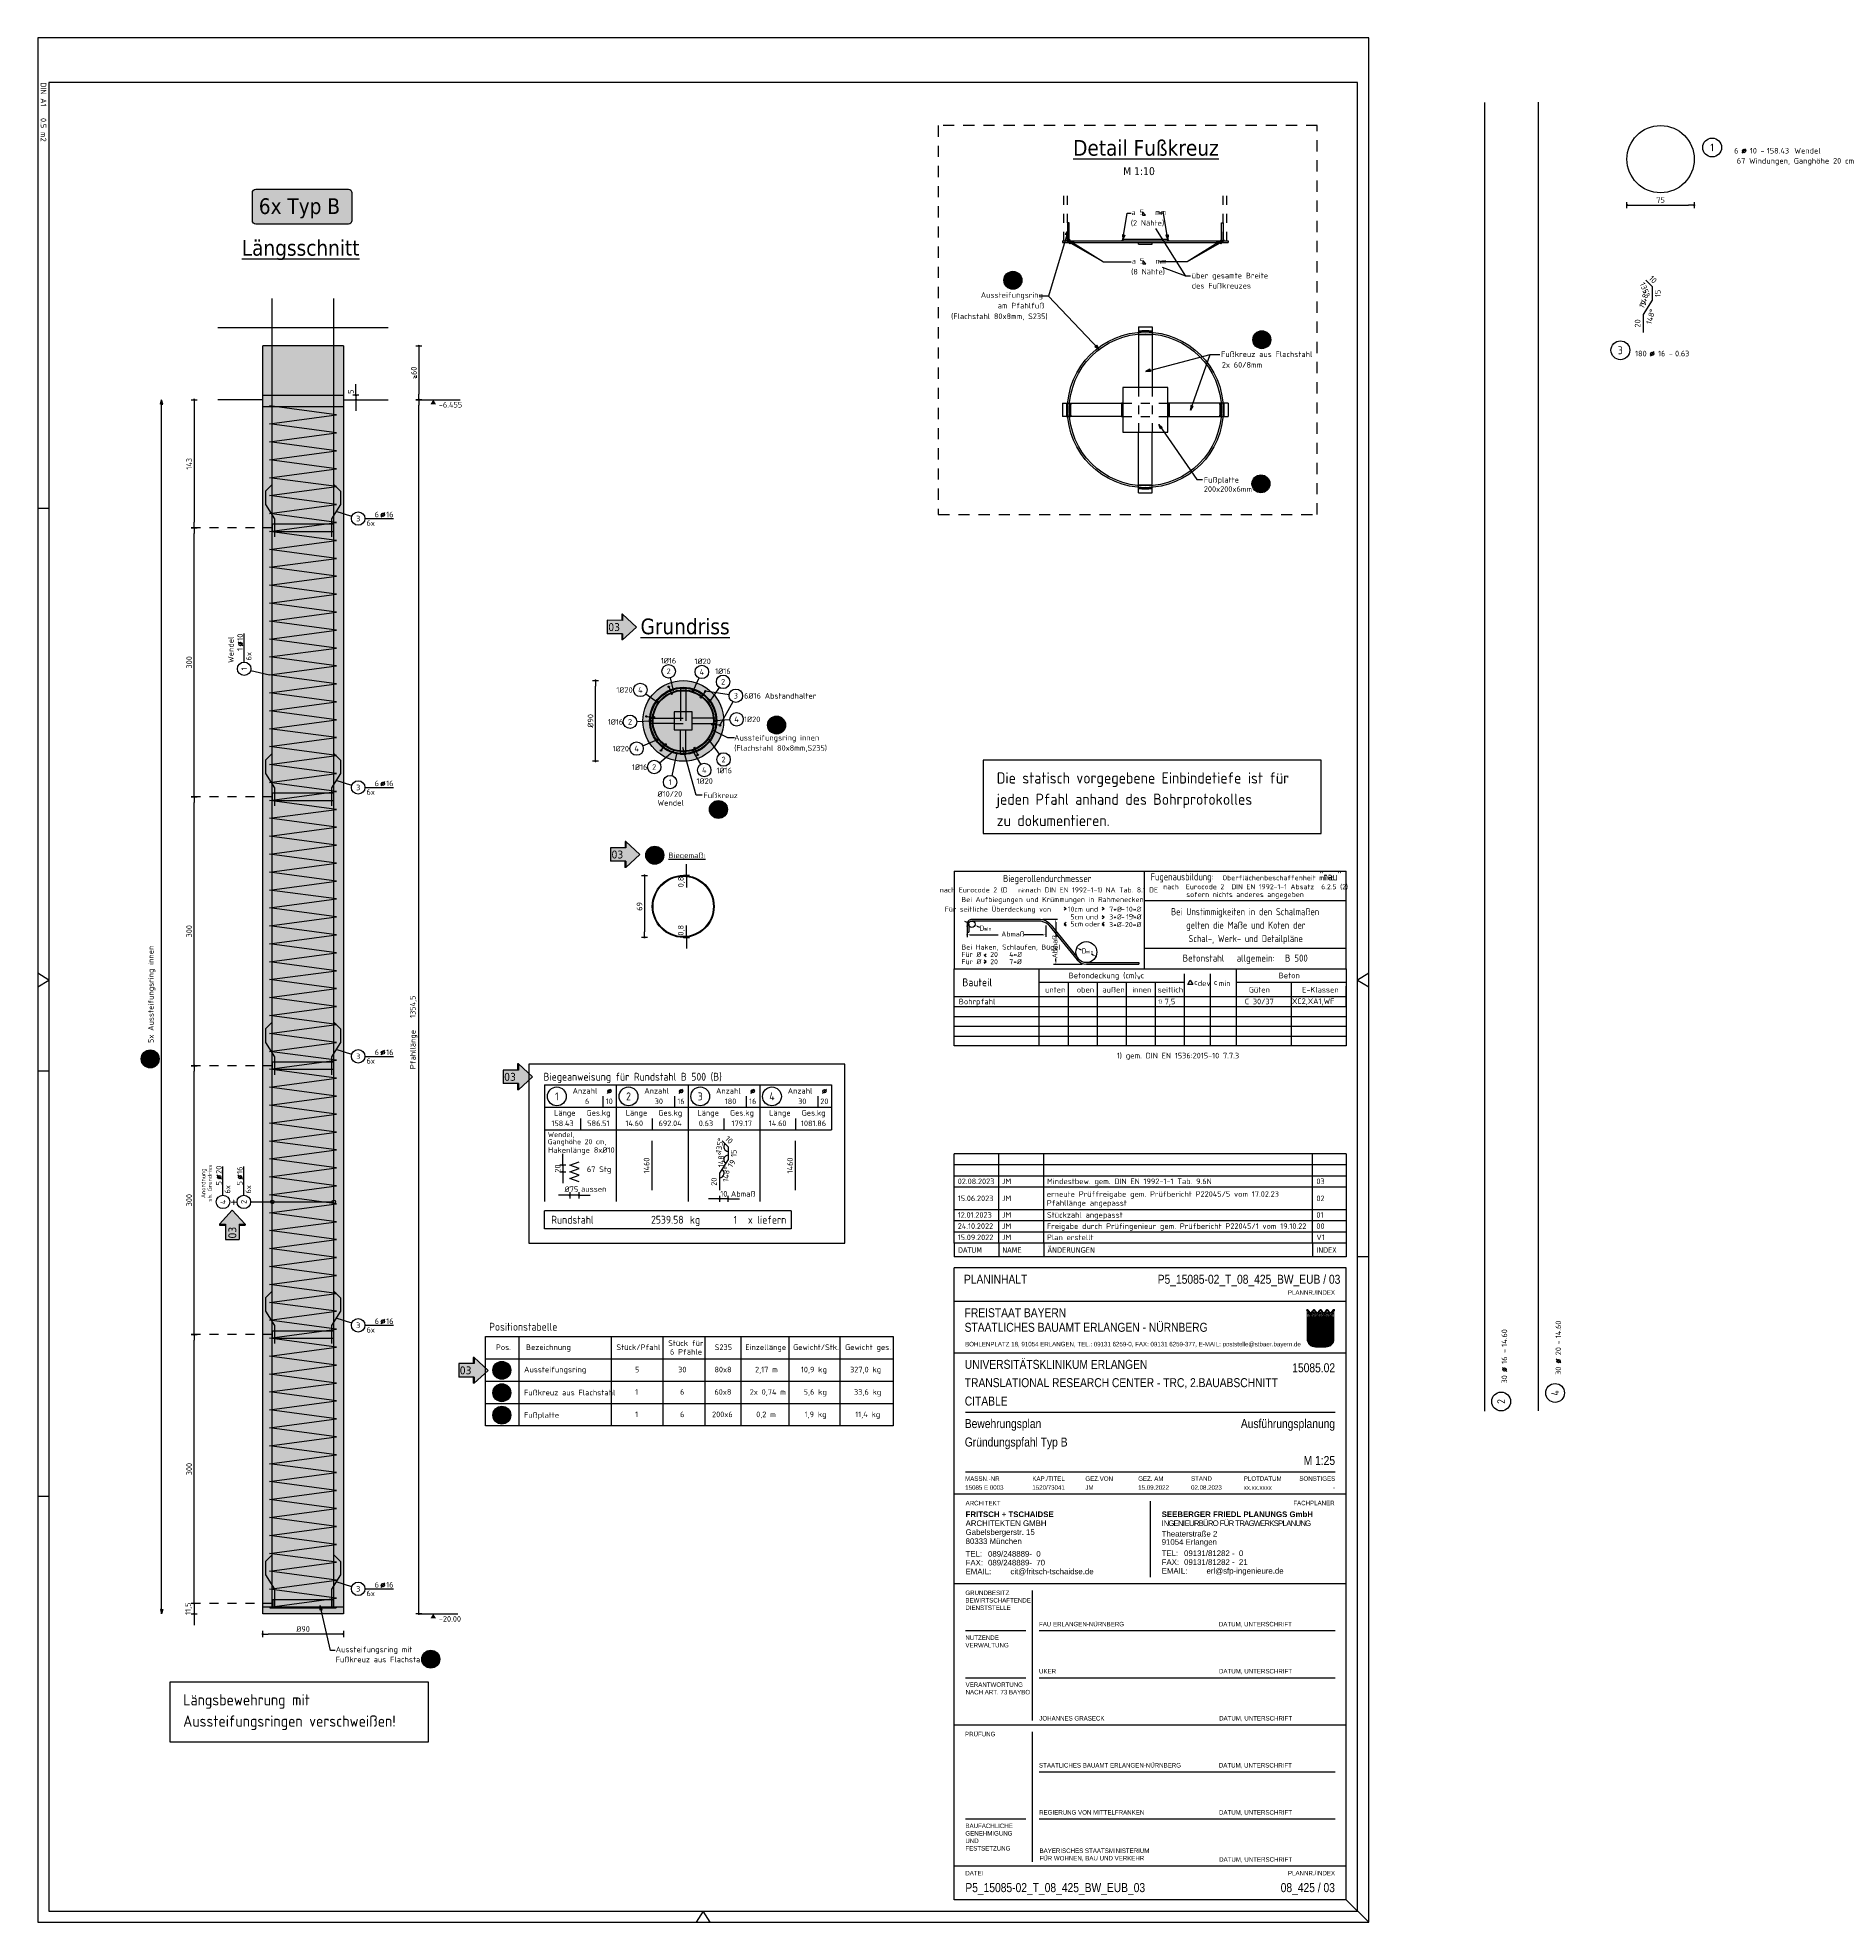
# Model space of a CAD drawing. Extents: x 30.2 to 50.3, y -4.6 to 16.4.
import ezdxf
from ezdxf.enums import TextEntityAlignment as Align

# ---------------------------------------------------------------- set-up
doc = ezdxf.new("R2010")
doc.units = 0
doc.header["$LTSCALE"] = 0.25
for name, pattern in [('AUSGEZOGEN', [1000.01, 1000, 0.01]), ('DASHDOT2', [0.5, 0.25, -0.125, 0, -0.125]), ('DOT', [0.175, 0.05, -0.125]), ('PUNKT', [0.175, 0.05, -0.125]), ('STRICHLINIE', [0.75, 0.5, -0.25])]:
    doc.linetypes.add(name, pattern=pattern)
for name, color, linetype in [('1__LINE_ACI_7', 7, 'Continuous'), ('40 A Plankopf Text F+T', 7, 'Continuous'), ('ACHSEN', 7, 'Continuous'), ('BET-ANS', 7, 'Continuous'), ('BETON', 7, 'Continuous'), ('DETAIL', 7, 'Continuous'), ('DRUEBER', 7, 'Continuous'), ('grau_hell', 7, 'Continuous'), ('grau_mittel', 7, 'Continuous'), ('HILFE', 7, 'Continuous'), ('index', 7, 'Continuous'), ('koten', 7, 'Continuous'), ('MASSE', 7, 'Continuous'), ('OBJEKT', 7, 'Continuous'), ('POS', 7, 'Continuous'), ('RAHMEN', 7, 'Continuous'), ('RND', 7, 'Continuous'), ('RND_BILD', 7, 'Continuous'), ('STAHL', 7, 'Continuous'), ('STEMPEL', 7, 'Continuous'), ('TEXT', 7, 'Continuous')]:
    doc.layers.add(name, color=color, linetype=linetype)
doc.layers.add('NOPLOT', color=7, linetype='Continuous', plot=False)
doc.styles.add('ERSTELLTER_STIL_3', font='arial.ttf')
doc.styles.add('ERSTELLTER_STIL_4', font='arialbd.ttf')
doc.styles.add('helv', font='tahoma.ttf')
doc.styles.add('plankopf_ArialN', font='ARIALN.TTF')
doc.styles.add('txt', font='isocp.shx')
doc.linetypes.add('ZICKZACK', pattern='A,0.0001,-0.2,[131,ltypeshp.shx,S=0.2,R=0,X=-0.2,Y=0],-0.4,[131,ltypeshp.shx,S=0.2,R=180,X=0.2,Y=0],-0.2', length=0.8001)
doc.dimstyles.new('DOT_I', dxfattribs={"dimscale": 0.25, "dimtxt": 0.25, "dimasz": 0.25, "dimexe": 0.1, "dimexo": 0.3, "dimgap": 0.1, "dimtad": 1, "dimdec": 3, "dimzin": 3, "dimtxsty": 'txt', "dimblk": 'DOT', "dimblk1": 'DOT', "dimblk2": 'DOT', "dimsah": 1, "dimcen": 0.1, "dimse1": 1, "dimse2": 1, "dimazin": 0, "dimtfac": 1, "dimtdec": 4, "dimtix": 1, "dimtmove": 2, "dimatfit": 3, "dimfxl": 0, "dimtvp": 1, "dimtolj": 1, "dimtzin": 0, "dimarcsym": 0})
pattern_1 = [(0, (-322.07857, -163.97815), (8e-17, 0.254), [])]

# ---------------------------------------------------------------- blocks, each defined once
blk = doc.blocks.new('DINA1')
at = {"layer": 'RAHMEN'}
for p, q in [((0, 59.4), (0, 0)), ((84.1, 59.4), (0, 59.4)), ((84.1, 0), (84.1, 59.4)), ((0, 0), (84.1, 0))]:
    blk.add_line(p, q, dxfattribs=at)
at = {"layer": 'RAHMEN', "color": 5}
for p, q in [((2, 58.9), (2, 0.5)), ((83.6, 58.9), (2, 58.9)), ((83.6, 0.5), (83.6, 58.9)), ((2, 0.5), (83.6, 0.5))]:
    blk.add_line(p, q, dxfattribs=at)
at = {"layer": 'RAHMEN', "color": 7, "linetype": 'Continuous'}
for p, q in [((41.74, 59.4), (42.05, 58.9)), ((42.05, 58.9), (42.36, 59.4)), ((84.1, 30.01), (83.6, 29.7)), ((83.6, 29.7), (84.1, 29.39)), ((42.05, 0.5), (41.74, 0)), ((42.36, 0), (42.05, 0.5))]:
    blk.add_line(p, q, dxfattribs=at)
at = {"layer": 'RAHMEN', "color": 7}
for p, q in [((21, 0), (21, 0.5)), ((46.1, 0), (46.1, 0.5)), ((65.1, 0.5), (65.1, 0))]:
    blk.add_line(p, q, dxfattribs=at)
at = {"layer": 'RAHMEN', "color": 7, "style": 'txt'}
blk.add_text('DIN A1   0.5 m2', height=0.25, dxfattribs=at).set_placement((1.989, 0.133))
blk = doc.blocks.new('Bundeslandwappen')
at = {"lineweight": 9, "true_color": 0xffffff}
for points in [[(-5.75, 16.5), (-5.98, 16.5), (-5.98, 16.29), (-5.75, 16.29)], [(-5.09, 15.68), (-5.31, 15.68), (-5.31, 15.47), (-5.09, 15.47)], [(-3.49, 15.68), (-3.71, 15.68), (-3.71, 15.47), (-3.49, 15.47)], [(-2.82, 16.5), (-3.05, 16.5), (-3.05, 16.29), (-2.82, 16.29)], [(-2.15, 15.68), (-2.38, 15.68), (-2.38, 15.47), (-2.15, 15.47)], [(-0.56, 15.68), (-0.78, 15.68), (-0.78, 15.47), (-0.56, 15.47)], [(0.11, 16.5), (-0.11, 16.5), (-0.11, 16.29), (0.11, 16.29)], [(0.78, 15.68), (0.56, 15.68), (0.56, 15.47), (0.78, 15.47)], [(2.38, 15.68), (2.15, 15.68), (2.15, 15.47), (2.38, 15.47)], [(3.05, 16.5), (2.82, 16.5), (2.82, 16.29), (3.05, 16.29)], [(3.71, 15.68), (3.49, 15.68), (3.49, 15.47), (3.71, 15.47)], [(5.31, 15.68), (5.09, 15.68), (5.09, 15.47), (5.31, 15.47)], [(5.98, 16.5), (5.75, 16.5), (5.75, 16.29), (5.98, 16.29)]]:
    blk.add_hatch(color=7, dxfattribs=at).paths.add_polyline_path(points)
at = {"true_color": 0xffffff}
for points in [[(-5.34, 12.59), (-5.7, 12.59), (-5.7, 12.19), (-5.07, 11.96)], [(-3.57, 8.42), (-5.7, 9.18), (-5.7, 6.17), (-2.07, 4.88)], [(-1.42, 10.67), (-5.07, 11.96), (-3.57, 8.42), (0.08, 7.13)], [(0.86, 12.59), (-2.24, 12.59), (-1.42, 10.67), (2.23, 9.38)], [(3.96, 12.59), (1.66, 12.59), (4.37, 11.63)], [(5.7, 8.15), (2.23, 9.38), (3.73, 5.84), (5.7, 5.14)], [(5.7, 11.16), (4.37, 11.63), (5.7, 8.5)], [(-5.7, 6.14), (-5.7, 3.7, 0.041392), (-5.65, 3.14), (-4.21, 2.63)], [(-0.56, 1.34), (-4.21, 2.63), (-3.29, 0.45, 0.073774), (-2.3, 0.3), (-0.12, 0.3)], [(1.58, 3.59), (-2.07, 4.88), (-0.56, 1.34), (2.36, 0.3, 0.043654), (2.95, 0.36)], [(3.73, 5.84), (0.08, 7.13), (1.58, 3.59), (5.23, 2.29)]]:
    blk.add_hatch(color=7, dxfattribs=at).paths.add_polyline_path(points)
at = {"lineweight": 9}
h = blk.add_hatch(dxfattribs=at)
h.set_pattern_fill('ANSI31', color=256, scale=0.08, angle=315, style=0)
h.set_pattern_definition(pattern_1)
h.paths.add_polyline_path([(-5.07, 11.96), (-5.7, 12.19), (-5.7, 9.18), (-3.57, 8.42)])
h = blk.add_hatch(dxfattribs=at)
h.set_pattern_fill('ANSI31', color=256, scale=0.08, angle=315, style=0)
h.set_pattern_definition(pattern_1)
h.paths.add_polyline_path([(-2.24, 12.59), (-5.34, 12.59), (-5.07, 11.96), (-1.42, 10.67)])
h = blk.add_hatch(dxfattribs=at)
h.set_pattern_fill('ANSI31', color=256, scale=0.08, angle=315, style=0)
h.set_pattern_definition(pattern_1)
h.paths.add_polyline_path([(0.08, 7.13), (-3.57, 8.42), (-2.07, 4.88), (1.58, 3.59)])
h = blk.add_hatch(dxfattribs=at)
h.set_pattern_fill('ANSI31', color=256, scale=0.08, angle=315, style=0)
h.set_pattern_definition(pattern_1)
h.paths.add_polyline_path([(2.23, 9.38), (-1.42, 10.67), (0.08, 7.13), (3.73, 5.84)])
h = blk.add_hatch(dxfattribs=at)
h.set_pattern_fill('ANSI31', color=256, scale=0.08, angle=315, style=0)
h.set_pattern_definition(pattern_1)
h.paths.add_polyline_path([(4.37, 11.63), (1.66, 12.59), (0.86, 12.59), (2.23, 9.38), (5.7, 8.15), (5.7, 8.5)])
h = blk.add_hatch(dxfattribs=at)
h.set_pattern_fill('ANSI31', color=256, scale=0.08, angle=315, style=0)
h.set_pattern_definition(pattern_1)
h.paths.add_polyline_path([(5.7, 12.59), (3.96, 12.59), (4.37, 11.63), (5.7, 11.16)])
h = blk.add_hatch(dxfattribs=at)
h.set_pattern_fill('ANSI31', color=256, scale=0.08, angle=315, style=0)
h.set_pattern_definition(pattern_1)
h.paths.add_polyline_path([(-2.07, 4.88), (-5.7, 6.17), (-5.7, 6.14), (-4.21, 2.63), (-0.56, 1.34)])
h = blk.add_hatch(dxfattribs=at)
h.set_pattern_fill('ANSI31', color=256, scale=0.08, angle=315, style=0)
h.set_pattern_definition(pattern_1)
h.paths.add_polyline_path([(-4.21, 2.63), (-5.65, 3.14, 0.285055), (-3.29, 0.45)])
h = blk.add_hatch(dxfattribs=at)
h.set_pattern_fill('ANSI31', color=256, scale=0.08, angle=315, style=0)
h.set_pattern_definition(pattern_1)
h.paths.add_polyline_path([(-0.56, 1.34), (-0.12, 0.3), (2.3, 0.3, 0.004354), (2.36, 0.3)])
h = blk.add_hatch(dxfattribs=at)
h.set_pattern_fill('ANSI31', color=256, scale=0.08, angle=315, style=0)
h.set_pattern_definition(pattern_1)
h.paths.add_polyline_path([(5.31, 2.11), (5.23, 2.29), (1.58, 3.59), (2.95, 0.36, 0.22704)])
h = blk.add_hatch(dxfattribs=at)
h.set_pattern_fill('ANSI31', color=256, scale=0.08, angle=315, style=0)
h.set_pattern_definition(pattern_1)
h.paths.add_polyline_path([(5.7, 5.14), (3.73, 5.84), (5.23, 2.29), (5.37, 2.24, 0.111178), (5.7, 3.7)])
for p, q in [((-6, 16.1), (-6, 3.7)), ((-6, 13.29), (6, 13.29)), ((-6, 12.94), (6, 12.94)), ((-5.7, 12.59), (-5.7, 3.7)), ((-5.7, 12.59), (5.7, 12.59)), ((-5.7, 12.19), (5.7, 8.15)), ((-5.7, 9.18), (5.7, 5.14)), ((-5.64, 14.97), (-5.64, 15.18)), ((-5.61, 16.59), (-5.62, 16.68)), ((-5.34, 12.59), (-0.12, 0.3)), ((-5.33, 15.19), (-5.33, 15.05)), ((-4.68, 14.54), (-5.26, 14.54)), ((-4.12, 14.54), (-3.54, 14.54)), ((-3.47, 15.19), (-3.47, 15.05)), ((-3.36, 13.9), (-2.93, 14.17)), ((-2.93, 13.63), (-3.36, 13.9)), ((-3.19, 16.59), (-3.18, 16.67)), ((-3.16, 14.97), (-3.16, 15.18)), ((-2.93, 15.58), (-2.93, 14.47)), ((-2.93, 14.17), (-2.5, 13.9)), ((-2.5, 13.9), (-2.93, 13.63)), ((-2.71, 14.97), (-2.71, 15.18)), ((-2.68, 16.59), (-2.69, 16.67)), ((-2.4, 15.19), (-2.4, 15.05)), ((-1.74, 14.54), (-2.32, 14.54)), ((-2.24, 12.59), (2.95, 0.36)), ((-1.19, 14.54), (-0.61, 14.54)), ((-0.54, 15.19), (-0.54, 15.05)), ((0, 14.17), (-0.43, 13.9)), ((-0.43, 13.9), (0, 13.63)), ((-0.25, 16.59), (-0.24, 16.67)), ((-0.22, 14.97), (-0.22, 15.18)), ((0, 15.58), (0, 14.47)), ((0.43, 13.9), (0, 14.17)), ((0, 13.63), (0.43, 13.9)), ((0.22, 14.97), (0.22, 15.18)), ((0.25, 16.59), (0.24, 16.67)), ((0.54, 15.19), (0.54, 15.05)), ((1.19, 14.54), (0.61, 14.54)), ((0.86, 12.59), (5.31, 2.11)), ((1.66, 12.59), (5.7, 11.16)), ((1.74, 14.54), (2.32, 14.54)), ((2.4, 15.19), (2.4, 15.05)), ((2.93, 14.17), (2.5, 13.9)), ((2.5, 13.9), (2.93, 13.63)), ((2.68, 16.59), (2.69, 16.67)), ((2.71, 14.97), (2.71, 15.18)), ((2.93, 15.58), (2.93, 14.47)), ((3.36, 13.9), (2.93, 14.17)), ((2.93, 13.63), (3.36, 13.9)), ((3.16, 14.97), (3.16, 15.18)), ((3.19, 16.59), (3.18, 16.67)), ((3.47, 15.19), (3.47, 15.05)), ((4.12, 14.54), (3.54, 14.54)), ((3.96, 12.59), (5.7, 8.5)), ((4.68, 14.54), (5.26, 14.54)), ((5.33, 15.19), (5.33, 15.05)), ((5.61, 16.59), (5.62, 16.68)), ((5.64, 14.97), (5.64, 15.18)), ((5.7, 3.7), (5.7, 12.59)), ((6, 3.7), (6, 16.1)), ((-5.7, 6.17), (5.37, 2.24)), ((-5.7, 6.14), (-3.29, 0.45)), ((-5.66, 3.14), (2.36, 0.3)), ((-2.3, 0.3), (2.3, 0.3)), ((-2.3, 0), (2.3, 0))]:
    blk.add_line(p, q, dxfattribs=at)
for points in [[(-5.75, 16.29), (-5.98, 16.29), (-5.98, 16.5), (-5.75, 16.5)], [(-5.09, 15.47), (-5.31, 15.47), (-5.31, 15.68), (-5.09, 15.68)], [(-4.07, 13.71), (-4.83, 13.71), (-4.83, 14.1), (-4.07, 14.1)], [(-3.71, 15.47), (-3.49, 15.47), (-3.49, 15.68), (-3.71, 15.68)], [(-2.82, 16.29), (-3.05, 16.29), (-3.05, 16.5), (-2.82, 16.5)], [(-2.15, 15.47), (-2.38, 15.47), (-2.38, 15.68), (-2.15, 15.68)], [(-1.8, 13.71), (-1.04, 13.71), (-1.04, 14.1), (-1.8, 14.1)], [(-0.78, 15.47), (-0.56, 15.47), (-0.56, 15.68), (-0.78, 15.68)], [(0.11, 16.29), (-0.11, 16.29), (-0.11, 16.5), (0.11, 16.5)], [(0.78, 15.47), (0.56, 15.47), (0.56, 15.68), (0.78, 15.68)], [(1.8, 13.71), (1.04, 13.71), (1.04, 14.1), (1.8, 14.1)], [(2.15, 15.47), (2.38, 15.47), (2.38, 15.68), (2.15, 15.68)], [(3.05, 16.29), (2.82, 16.29), (2.82, 16.5), (3.05, 16.5)], [(3.71, 15.47), (3.49, 15.47), (3.49, 15.68), (3.71, 15.68)], [(4.07, 13.71), (4.83, 13.71), (4.83, 14.1), (4.07, 14.1)], [(5.09, 15.47), (5.31, 15.47), (5.31, 15.68), (5.09, 15.68)], [(5.75, 16.29), (5.98, 16.29), (5.98, 16.5), (5.75, 16.5)]]:
    blk.add_lwpolyline(points, close=True, dxfattribs=at)
for centre in [(-5.28, 13.9), (-3.71, 13.9), (-2.2, 13.9), (-0.68, 13.9), (0.68, 13.9), (2.2, 13.9), (3.71, 13.9), (5.28, 13.9)]:
    blk.add_circle(centre, 0.123, dxfattribs=at)
for centre, radius, start, end in [((-2.93, 16.58), 0.264, 24.0166, 155.34093), ((0, 16.58), 0.264, 24.0166, 155.34093), ((2.93, 16.58), 0.264, 24.0166, 155.34093), ((-5.89, 16.45), 0.362, 44.66814, 253.11831), ((-5.67, 16.67), 0.05, 6.6615, 44.66814), ((-5.49, 15.18), 0.157, 3.2756, 179.55206), ((-5.19, 14.99), 0.453, 182.83284, 261.30427), ((-5.56, 16.59), 0.05, 186.6615, 265.62087), ((-5.42, 15.99), 0.179, 74.78828, 15.13561), ((-5.59, 16.26), 0.281, 346.02321, 85.62087), ((-5.36, 16.21), 0.05, 254.78828, 346.02321), ((-5.26, 15.23), 0.191, 249.63581, 3.08566), ((-5.2, 16.05), 0.05, 93.06329, 195.13561), ((-5.19, 15.87), 0.224, 350.95424, 93.06329), ((-5.02, 15.24), 0.05, 82.94673, 183.08566), ((-4.99, 15.54), 0.249, 262.94673, 77.88554), ((-4.92, 15.83), 0.05, 170.95424, 257.88554), ((-4.62, 14.89), 0.224, 71.40005, 0), ((-4.71, 14.85), 0.312, 275.96495, 353.97732), ((-4.4, 15.24), 0.208, 317.07745, 222.92255), ((-4.18, 14.89), 0.224, 180, 108.59995), ((-4.09, 14.85), 0.312, 186.02268, 264.03505), ((-3.81, 15.54), 0.249, 102.11446, 277.05327), ((-3.88, 15.83), 0.05, 282.11446, 9.04576), ((-3.61, 15.87), 0.224, 86.93671, 189.04576), ((-3.78, 15.24), 0.05, 356.91434, 97.05327), ((-3.54, 15.23), 0.191, 176.91434, 290.36419), ((-3.6, 16.05), 0.05, 344.86439, 86.93671), ((-3.38, 15.99), 0.179, 164.86439, 105.21172), ((-3.61, 14.99), 0.453, 278.69573, 357.16716), ((-3.21, 16.26), 0.281, 94.37913, 193.97679), ((-3.44, 16.21), 0.05, 193.97679, 285.21172), ((-3.31, 15.18), 0.157, 0.44794, 176.7244), ((-3.24, 16.59), 0.05, 274.37913, 353.3385), ((-3.13, 16.67), 0.05, 155.22882, 173.3385), ((-2.55, 15.18), 0.157, 3.2756, 179.55206), ((-2.26, 14.99), 0.453, 182.83284, 261.30427), ((-2.74, 16.66), 0.05, 6.6615, 24.0166), ((-2.63, 16.59), 0.05, 186.6615, 265.62087), ((-2.49, 15.99), 0.179, 74.78828, 15.13561), ((-2.65, 16.26), 0.281, 346.02321, 85.62087), ((-2.43, 16.21), 0.05, 254.78828, 346.02321), ((-2.33, 15.23), 0.191, 249.63581, 3.08566), ((-2.27, 16.05), 0.05, 93.06329, 195.13561), ((-2.26, 15.87), 0.224, 350.95424, 93.06329), ((-2.09, 15.24), 0.05, 82.94673, 183.08566), ((-2.05, 15.54), 0.249, 262.94673, 77.88554), ((-1.99, 15.83), 0.05, 170.95424, 257.88554), ((-1.69, 14.89), 0.224, 71.40005, 0), ((-1.78, 14.85), 0.312, 275.96495, 353.97732), ((-1.47, 15.24), 0.208, 317.07745, 222.92255), ((-1.24, 14.89), 0.224, 180, 108.59995), ((-1.16, 14.85), 0.312, 186.02268, 264.03505), ((-0.88, 15.54), 0.249, 102.11446, 277.05327), ((-0.94, 15.83), 0.05, 282.11446, 9.04576), ((-0.67, 15.87), 0.224, 86.93671, 189.04576), ((-0.84, 15.24), 0.05, 356.91434, 97.05327), ((-0.6, 15.23), 0.191, 176.91434, 290.36419), ((-0.66, 16.05), 0.05, 344.86439, 86.93671), ((-0.44, 15.99), 0.179, 164.86439, 105.21172), ((-0.68, 14.99), 0.453, 278.69573, 357.16716), ((-0.28, 16.26), 0.281, 94.37913, 193.97679), ((-0.5, 16.21), 0.05, 193.97679, 285.21172), ((-0.38, 15.18), 0.157, 0.44794, 176.7244), ((-0.3, 16.59), 0.05, 274.37913, 353.3385), ((-0.19, 16.67), 0.05, 155.22882, 173.3385), ((0.38, 15.18), 0.157, 3.2756, 179.55206), ((0.68, 14.99), 0.453, 182.83284, 261.30427), ((0.19, 16.66), 0.05, 6.6615, 24.0166), ((0.3, 16.59), 0.05, 186.6615, 265.62087), ((0.44, 15.99), 0.179, 74.78828, 15.13561), ((0.28, 16.26), 0.281, 346.02321, 85.62087), ((0.5, 16.21), 0.05, 254.78828, 346.02321), ((0.6, 15.23), 0.191, 249.63581, 3.08566), ((0.66, 16.05), 0.05, 93.06329, 195.13561), ((0.67, 15.87), 0.224, 350.95424, 93.06329), ((0.84, 15.24), 0.05, 82.94673, 183.08566), ((0.88, 15.54), 0.249, 262.94673, 77.88554), ((0.94, 15.83), 0.05, 170.95424, 257.88554), ((1.24, 14.89), 0.224, 71.40005, 0), ((1.16, 14.85), 0.312, 275.96495, 353.97732), ((1.47, 15.24), 0.208, 317.07745, 222.92255), ((1.69, 14.89), 0.224, 180, 108.59995), ((1.78, 14.85), 0.312, 186.02268, 264.03505), ((2.05, 15.54), 0.249, 102.11446, 277.05327), ((1.99, 15.83), 0.05, 282.11446, 9.04576), ((2.26, 15.87), 0.224, 86.93671, 189.04576), ((2.09, 15.24), 0.05, 356.91434, 97.05327), ((2.33, 15.23), 0.191, 176.91434, 290.36419), ((2.27, 16.05), 0.05, 344.86439, 86.93671), ((2.49, 15.99), 0.179, 164.86439, 105.21172), ((2.26, 14.99), 0.453, 278.69573, 357.16716), ((2.65, 16.26), 0.281, 94.37913, 193.97679), ((2.43, 16.21), 0.05, 193.97679, 285.21172), ((2.55, 15.18), 0.157, 0.44794, 176.7244), ((2.63, 16.59), 0.05, 274.37913, 353.3385), ((2.74, 16.67), 0.05, 155.22882, 173.3385), ((3.31, 15.18), 0.157, 3.2756, 179.55206), ((3.61, 14.99), 0.453, 182.83284, 261.30427), ((3.13, 16.66), 0.05, 6.6615, 24.0166), ((3.24, 16.59), 0.05, 186.6615, 265.62087), ((3.38, 15.99), 0.179, 74.78828, 15.13561), ((3.21, 16.26), 0.281, 346.02321, 85.62087), ((3.44, 16.21), 0.05, 254.78828, 346.02321), ((3.54, 15.23), 0.191, 249.63581, 3.08566), ((3.6, 16.05), 0.05, 93.06329, 195.13561), ((3.61, 15.87), 0.224, 350.95424, 93.06329), ((3.78, 15.24), 0.05, 82.94673, 183.08566), ((3.81, 15.54), 0.249, 262.94673, 77.88554), ((3.88, 15.83), 0.05, 170.95424, 257.88554), ((4.18, 14.89), 0.224, 71.40005, 0), ((4.09, 14.85), 0.312, 275.96495, 353.97732), ((4.4, 15.24), 0.208, 317.07745, 222.92255), ((4.62, 14.89), 0.224, 180, 108.59995), ((4.71, 14.85), 0.312, 186.02268, 264.03505), ((4.99, 15.54), 0.249, 102.11446, 277.05327), ((4.92, 15.83), 0.05, 282.11446, 9.04576), ((5.19, 15.87), 0.224, 86.93671, 189.04576), ((5.02, 15.24), 0.05, 356.91434, 97.05327), ((5.26, 15.23), 0.191, 176.91434, 290.36419), ((5.2, 16.05), 0.05, 344.86439, 86.93671), ((5.42, 15.99), 0.179, 164.86439, 105.21172), ((5.19, 14.99), 0.453, 278.69573, 357.16716), ((5.59, 16.26), 0.281, 94.37913, 193.97679), ((5.36, 16.21), 0.05, 193.97679, 285.21172), ((5.49, 15.18), 0.157, 0.44794, 176.7244), ((5.56, 16.59), 0.05, 274.37913, 353.3385), ((5.67, 16.67), 0.05, 135.33186, 173.3385), ((5.89, 16.45), 0.362, 286.88169, 135.33186), ((-2.3, 3.7), 3.7, 180, 270), ((-2.3, 3.7), 3.4, 180, 270), ((2.3, 3.7), 3.7, 270, 0), ((2.3, 3.7), 3.4, 270, 0)]:
    blk.add_arc(centre, radius, start, end, dxfattribs=at)
blk = doc.blocks.new('Plankopf_PU')
for p, q in [((-18.5, 25.4), (-18.5, 27.7)), ((-1, 27.7), (-18.5, 27.7)), ((-1, 27.7), (-18.5, 27.7)), ((-1, 25.4), (-1, 27.7)), ((-1, 25.4), (-18.5, 25.4)), ((-1, 25.4), (-18.5, 25.4)), ((-18.5, 19.1), (-18.5, 25.4)), ((-1, 19.1), (-1, 25.4)), ((-1.5, 22.75), (-18, 22.75)), ((-18, 20.1), (-1.5, 20.1)), ((-18.5, 15.1), (-18.5, 19.1)), ((-1, 19.1), (-18.5, 19.1)), ((-9.75, 18.8), (-9.75, 15.4)), ((-1, 15.1), (-1, 19.1)), ((-1, 15.1), (-18.5, 15.1)), ((-1, 15.1), (-18.5, 15.1)), ((-18.5, 8.8), (-18.5, 15.1)), ((-15, 9), (-15, 14.8)), ((-1, 8.8), (-1, 15.1)), ((-15.3, 13), (-18, 13)), ((-1.5, 13), (-14.7, 13)), ((-15.3, 10.9), (-18, 10.9)), ((-1.5, 10.9), (-14.7, 10.9)), ((-18.5, 2.5), (-18.5, 8.8)), ((-1, 8.8), (-18.5, 8.8)), ((-15, 2.7), (-15, 8.5)), ((-1, 2.5), (-1, 8.8)), ((-1.5, 6.7), (-14.7, 6.7)), ((-15.3, 4.6), (-18, 4.6)), ((-1.5, 4.6), (-14.7, 4.6)), ((-1, 2.5), (-18.5, 2.5)), ((-18.5, 1), (-18.5, 2.5)), ((-1, 2.5), (-18.5, 2.5)), ((-1, 1), (-1, 2.5)), ((-1, 1), (-18.5, 1))]:
    blk.add_line(p, q)
at = {"xscale": 0.1, "yscale": 0.1, "zscale": 0.1}
blk.add_blockref('Bundeslandwappen', (-2.148, 25.669), dxfattribs=at)
at = {"linetype": 'AUSGEZOGEN', "lineweight": 35, "style": 'plankopf_ArialN'}
for s, height, p in [('FREISTAAT BAYERN', 0.4, (-18.032, 27.401)), ('PRÜFUNG', 0.2, (-18.013, 8.5))]:
    blk.add_text(s, height=height, dxfattribs=at).set_placement(p, align=Align.TOP_LEFT)
blk.add_text('STAATLICHES BAUAMT ERLANGEN - NÜRNBERG', height=0.4, dxfattribs=at).set_placement((-18.032, 26.552), align=Align.MIDDLE_LEFT)
at = {"style": 'plankopf_ArialN'}
for s, p in [('BOHLENPLATZ 18, 91054 ERLANGEN, TEL.: 09131 6259-0, FAX: 09131 6259-377, E-MAIL: poststelle@stbaer.bayern.de', (-18.012, 25.702)), ('MASSN.-NR', (-18.011, 19.698)), ('KAP./TITEL', (-15.01, 19.698)), ('GEZ.VON', (-12.644, 19.7)), ('GEZ. AM', (-10.286, 19.7)), ('STAND', (-7.927, 19.702)), ('PLOTDATUM', (-5.574, 19.7)), ('FAU ERLANGEN-NÜRNBERG', (-14.712, 13.207)), ('DATUM, UNTERSCHRIFT', (-6.687, 13.207)), ('UKER', (-14.712, 11.107)), ('DATUM, UNTERSCHRIFT', (-6.68, 11.106)), ('JOHANNES GRASECK', (-14.7, 9.005)), ('DATUM, UNTERSCHRIFT', (-6.675, 9.005)), ('STAATLICHES BAUAMT ERLANGEN-NÜRNBERG', (-14.712, 6.907)), ('DATUM, UNTERSCHRIFT', (-6.687, 6.907)), ('REGIERUNG VON MITTELFRANKEN', (-14.705, 4.806)), ('DATUM, UNTERSCHRIFT', (-6.68, 4.806)), ('DATUM, UNTERSCHRIFT', (-6.675, 2.705)), ('DATEI', (-18.002, 2.095))]:
    blk.add_text(s, height=0.2, dxfattribs=at).set_placement(p)
for s, p in [('SONSTIGES', (-1.493, 19.7)), ('PLANNR./INDEX', (-1.501, 2.095))]:
    blk.add_text(s, height=0.2, dxfattribs=at).set_placement(p, align=Align.RIGHT)
at = {"linetype": 'AUSGEZOGEN', "lineweight": 35, "style": 'plankopf_ArialN'}
blk.add_text('ARCHITEKT', height=0.2, dxfattribs=at).set_placement((-17.989, 18.607))
blk.add_text('FACHPLANER', height=0.2, dxfattribs=at).set_placement((-1.52, 18.611), align=Align.RIGHT)
at = {"insert": (-5.574, 19.303), "char_height": 0.2, "attachment_point": 7, "style": 'plankopf_ArialN'}
blk.add_mtext('xx.xx.xxxx', dxfattribs=at)
at = {"char_height": 0.2, "attachment_point": 1, "style": 'plankopf_ArialN'}
for s, insert, width in [('GRUNDBESITZ\\PBEWIRTSCHAFTENDE DIENSTSTELLE', (-18, 14.804), 2.5), ('NUTZENDE^JVERWALTUNG', (-17.998, 12.8), 2.69843), ('VERANTWORTUNG  NACH ART. 73 BAYBO', (-17.988, 10.705), 2.68768), ('BAUFACHLICHE GENEHMIGUNG UND FESTSETZUNG', (-17.998, 4.404), 2.2311), ('BAYERISCHES STAATSMINISTERIUM ^JFÜR WOHNEN, BAU UND VERKEHR', (-14.689, 3.294), 9.29412)]:
    blk.add_mtext(s, dxfattribs=dict(at, insert=insert, width=width))
at = {"style": 'plankopf_ArialN'}
for tag, p in [('PROJEKTBEZEICHNUNGZ1', (-18.025, 24.578)), ('PROJEKTBEZEICHNUNGZ2', (-18.025, 23.761)), ('PROJEKTBEZEICHNUNGZ3', (-18.025, 22.941))]:
    blk.add_attdef(tag, text='', height=0.4, dxfattribs=at).set_placement(p, align=Align.BOTTOM_LEFT)
for tag, p in [('GEB.-NR', (-1.5, 24.946)), ('0.000X', (-1.507, 1.749))]:
    blk.add_attdef(tag, text='', height=0.4, dxfattribs=at).set_placement(p, align=Align.TOP_RIGHT)
for tag, p, height in [('PLANINHALTZ1', (-18.025, 22.055), 0.4), ('PLANINHALTZ2', (-18.025, 21.232), 0.4), ('PLANINHALTZ3', (-18.025, 20.409), 0.4), ('MASSN.-NR', (-18.005, 19.303), 0.2), ('KAPITEL/TITEL', (-15.01, 19.303), 0.2), ('GEZ_VON', (-12.644, 19.303), 0.2), ('GEZ_AM', (-10.286, 19.303), 0.2), ('STAND', (-7.927, 19.303), 0.2)]:
    blk.add_attdef(tag, p, '', height=height, dxfattribs=at)
for tag, height, p in [('PLANUNGSPHASE', 0.4, (-1.5, 22.055)), ('PROJEKTKATEGORIE', 0.4, (-1.5, 21.232)), ('MAßSTAB', 0.4, (-1.5, 20.409)), ('SONSTIGES', 0.2, (-1.5, 19.303))]:
    blk.add_attdef(tag, text='', height=height, dxfattribs=at).set_placement(p, align=Align.RIGHT)
at = {"layer": '40 A Plankopf Text F+T', "color": 7, "linetype": 'Continuous', "lineweight": 13, "char_height": 0.25, "attachment_point": 7}
for s, insert, style in [('\\A1;ARCHITEKTEN GMBH', (-17.988, 17.68), 'ERSTELLTER_STIL_3'), ('\\A1;FRITSCH + TSCHAIDSE ', (-17.988, 18.081), 'ERSTELLTER_STIL_4'), ('\\A1;SEEBERGER FRIEDL PLANUNGS GmbH', (-9.238, 18.081), 'ERSTELLTER_STIL_4'), ('\\A1;{\\T0.8;INGENIEURBÜRO FÜR TRAGWERKSPLANUNG}', (-9.238, 17.68), 'ERSTELLTER_STIL_3'), ('\\A1;80333 München', (-17.988, 16.879), 'ERSTELLTER_STIL_3'), ('\\A1;Gabelsbergerstr. 15', (-17.988, 17.212), 'ERSTELLTER_STIL_3'), ('\\A1;Theaterstraße 2', (-9.238, 17.212), 'ERSTELLTER_STIL_3'), ('\\A1;91054 Erlangen', (-9.238, 16.771), 'ERSTELLTER_STIL_3')]:
    blk.add_mtext(s, dxfattribs=dict(at, insert=insert, style=style))
at = {"layer": '40 A Plankopf Text F+T', "color": 7, "linetype": 'Continuous', "lineweight": 13, "char_height": 0.25, "attachment_point": 7, "line_spacing_factor": 0.945293, "style": 'ERSTELLTER_STIL_3'}
for s, insert in [('\\A1;TEL: ^I089/248889-  0\\PFAX: ^I089/248889-  70\\PEMAIL: ^Icit@fritsch-tschaidse.de', (-17.988, 15.481)), ('\\A1;TEL: ^I09131/81282 -  0\\PFAX: ^I09131/81282 -  21\\PEMAIL: ^Ierl@sfp-ingenieure.de', (-9.238, 15.481))]:
    blk.add_mtext(s, dxfattribs=dict(at, insert=insert))
blk = doc.blocks.new('Plankopf-ER')
at = {"layer": 'RAHMEN', "color": 7, "linetype": 'Continuous'}
for p, q in [((-0.5, 4.6), (-18, 4.6)), ((-18, 4.1), (-18, 4.6)), ((-16, 4.1), (-16, 4.6)), ((-14, 4.1), (-14, 4.6)), ((-2, 4.1), (-2, 4.6)), ((-0.5, 4.6), (-0.5, 4.1)), ((-0.5, 4.1), (-18, 4.1)), ((-18, 3.6), (-18, 4.1)), ((-0.5, 3.6), (-18, 3.6)), ((-18, 3.1), (-18, 3.6)), ((-16, 3.6), (-16, 4.1)), ((-16, 3.1), (-16, 3.6)), ((-14, 3.6), (-14, 4.1)), ((-14, 3.1), (-14, 3.6)), ((-2, 3.6), (-2, 4.1)), ((-2, 3.1), (-2, 3.6)), ((-0.5, 4.1), (-0.5, 3.6)), ((-0.5, 3.6), (-0.5, 3.1)), ((-0.5, 3.1), (-18, 3.1)), ((-18, 2.6), (-18, 3.1)), ((-18, 2.1), (-18, 2.6)), ((-16, 2.6), (-16, 3.1)), ((-16, 2.1), (-16, 2.6)), ((-14, 2.6), (-14, 3.1)), ((-14, 2.1), (-14, 2.6)), ((-2, 2.6), (-2, 3.1)), ((-2, 2.1), (-2, 2.6)), ((-0.5, 3.1), (-0.5, 2.6)), ((-0.5, 2.6), (-0.5, 2.1)), ((-0.5, 2.1), (-18, 2.1)), ((-18, 1.6), (-18, 2.1)), ((-16, 1.6), (-16, 2.1)), ((-14, 1.6), (-14, 2.1)), ((-2, 1.6), (-2, 2.1)), ((-0.5, 2.1), (-0.5, 1.6)), ((-0.5, 1.6), (-18, 1.6)), ((-18, 1.1), (-18, 1.6)), ((-0.5, 1.1), (-18, 1.1)), ((-18, 0.6), (-18, 1.1)), ((-16, 1.1), (-16, 1.6)), ((-16, 0.6), (-16, 1.1)), ((-14, 1.1), (-14, 1.6)), ((-14, 0.6), (-14, 1.1)), ((-2, 1.1), (-2, 1.6)), ((-2, 0.6), (-2, 1.1)), ((-0.5, 1.6), (-0.5, 1.1)), ((-0.5, 1.1), (-0.5, 0.6)), ((-0.5, 0.6), (-18, 0.6)), ((-18, 0.6), (-18, 0)), ((-0.5, 0), (-18, 0)), ((-16, 0.6), (-16, 0)), ((-14, 0.6), (-14, 0)), ((-2, 0.6), (-2, 0)), ((-0.5, 0.6), (-0.5, 0))]:
    blk.add_line(p, q, dxfattribs=at)
at = {"layer": 'RAHMEN', "color": 7, "linetype": 'Continuous', "style": 'txt'}
for tag, p in [('INDEX-D8', (-17.841, 4.242)), ('INDEX-N8', (-15.876, 4.242)), ('INDEX-X8', (-13.857, 4.242)), ('INDEX8', (-1.833, 4.242)), ('INDEX-D7', (-17.841, 3.742)), ('INDEX-D6', (-17.841, 3.242)), ('INDEX-N7', (-15.876, 3.742)), ('INDEX-N6', (-15.876, 3.242)), ('INDEX-X7', (-13.857, 3.742)), ('INDEX-X6', (-13.857, 3.242)), ('INDEX7', (-1.833, 3.742)), ('INDEX6', (-1.833, 3.242)), ('INDEX-D5', (-17.841, 2.742)), ('INDEX-N5', (-15.876, 2.742)), ('INDEX-X5', (-13.857, 2.742)), ('INDEX5', (-1.833, 2.742)), ('INDEX-D4', (-17.841, 2.242)), ('INDEX-D3', (-17.841, 1.742)), ('INDEX-N4', (-15.876, 2.242)), ('INDEX-N3', (-15.876, 1.742)), ('INDEX-X4', (-13.857, 2.242)), ('INDEX-X3', (-13.857, 1.742)), ('INDEX4', (-1.833, 2.242)), ('INDEX3', (-1.833, 1.742)), ('INDEX-D2', (-17.841, 1.242)), ('INDEX-D1', (-17.841, 0.742)), ('INDEX-N2', (-15.876, 1.242)), ('INDEX-N1', (-15.876, 0.742)), ('INDEX-X2', (-13.857, 1.242)), ('INDEX-X1', (-13.857, 0.742)), ('INDEX2', (-1.833, 1.242)), ('INDEX1', (-1.833, 0.742))]:
    blk.add_attdef(tag, p, '', height=0.25, dxfattribs=at)
at = {"layer": 'STEMPEL', "color": 7, "linetype": 'Continuous', "style": 'helv'}
for s, p in [('DATUM', (-17.833, 0.176)), ('NAME', (-15.853, 0.176)), ('ÄNDERUNGEN', (-13.833, 0.176))]:
    blk.add_text(s, height=0.25, dxfattribs=at).set_placement(p)
at = {"layer": 'STEMPEL', "color": 7, "linetype": 'Continuous', "style": 'helv', "width": 0.8}
blk.add_text('INDEX', height=0.25, dxfattribs=at).set_placement((-1.833, 0.176))
blk = doc.blocks.new('OKRD_U')
at = {"color": 0, "linetype": 'ByBlock'}
blk.add_solid([(-0.125, -0.202), (0.125, -0.202), (0, 0)], dxfattribs=at)
at = {"color": 0, "linetype": 'ByBlock', "style": 'txt'}
blk.add_attdef('OKRD', (0.25, -0.35), '', height=0.25, dxfattribs=at)
blk = doc.blocks.new('DOT')
at = {"layer": 'MASSE', "color": 7, "linetype": 'Continuous'}
for p, q in [((0, 0), (-1, 0)), ((0, 0.54), (0, -0.54))]:
    blk.add_line(p, q, dxfattribs=at)
at = {"layer": 'MASSE', "color": 7, "linetype": 'Continuous', "const_width": 0.2}
blk.add_lwpolyline([(-0.1, 0, 1), (0.1, 0, 1)], format="xyb", close=True, dxfattribs=at)
blk = doc.blocks.new('*D20')
at = {"layer": 'Defpoints', "color": 0, "linetype": 'AUSGEZOGEN', "transparency": 16777216}
for p in [(32.75, -1.38), (32.75, -1.38), (33.65, -1.38)]:
    blk.add_point(p, dxfattribs=at)
at = {"layer": 'MASSE', "color": 0, "linetype": 'AUSGEZOGEN', "lineweight": -2, "transparency": 16777216}
blk.add_line((33.587, -1.38), (32.812, -1.38), dxfattribs=at)
at = {"layer": 'MASSE', "color": 0, "linetype": 'AUSGEZOGEN', "lineweight": -2, "transparency": 16777216, "xscale": 0.0625, "yscale": 0.0625, "zscale": 0.0625, "rotation": 180}
blk.add_blockref('DOT', (32.75, -1.38), dxfattribs=at)
at = {"layer": 'MASSE', "color": 0, "linetype": 'AUSGEZOGEN', "lineweight": -2, "transparency": 16777216, "xscale": 0.0625, "yscale": 0.0625, "zscale": 0.0625}
blk.add_blockref('DOT', (33.65, -1.38), dxfattribs=at)
at = {"layer": 'MASSE', "color": 0, "linetype": 'AUSGEZOGEN', "transparency": 16777216, "insert": (33.2, -1.324), "char_height": 0.0625, "attachment_point": 5, "style": 'txt'}
blk.add_mtext('\\A1;%%C90', dxfattribs=at)
blk = doc.blocks.new('*D21')
at = {"layer": 'Defpoints', "color": 0, "linetype": 'AUSGEZOGEN', "transparency": 16777216}
for p in [(31.985, -1.04), (31.985, -1.155), (31.985, -1.155)]:
    blk.add_point(p, dxfattribs=at)
at = {"layer": 'MASSE', "color": 0, "linetype": 'AUSGEZOGEN', "lineweight": -2, "transparency": 16777216}
for p, q in [((31.985, -0.977), (31.985, -0.915)), ((31.985, -1.04), (31.985, -1.155)), ((31.985, -1.217), (31.985, -1.28))]:
    blk.add_line(p, q, dxfattribs=at)
at = {"layer": 'MASSE', "color": 0, "linetype": 'AUSGEZOGEN', "lineweight": -2, "transparency": 16777216, "xscale": 0.0625, "yscale": 0.0625, "zscale": 0.0625}
for p, rotation in [((31.985, -1.04), 270), ((31.985, -1.155), 90)]:
    blk.add_blockref('DOT', p, dxfattribs=dict(at, rotation=rotation))
at = {"layer": 'MASSE', "color": 0, "linetype": 'AUSGEZOGEN', "transparency": 16777216, "insert": (31.924, -1.097), "char_height": 0.0625, "attachment_point": 5, "rotation": 90, "style": 'txt'}
blk.add_mtext('\\A1;11,5', dxfattribs=at)
blk = doc.blocks.new('*D22')
at = {"layer": 'Defpoints', "color": 0, "linetype": 'AUSGEZOGEN', "ltscale": 0.1, "transparency": 16777216}
for p in [(33.79, 12.44), (33.79, 12.39), (33.79, 12.39)]:
    blk.add_point(p, dxfattribs=at)
at = {"layer": 'MASSE', "color": 0, "linetype": 'AUSGEZOGEN', "lineweight": -2, "ltscale": 0.1, "transparency": 16777216}
for p, q in [((33.79, 12.503), (33.79, 12.565)), ((33.79, 12.44), (33.79, 12.39)), ((33.79, 12.328), (33.79, 12.265))]:
    blk.add_line(p, q, dxfattribs=at)
at = {"layer": 'MASSE', "color": 0, "linetype": 'AUSGEZOGEN', "lineweight": -2, "ltscale": 0.1, "transparency": 16777216, "xscale": 0.0625, "yscale": 0.0625, "zscale": 0.0625}
for p, rotation in [((33.79, 12.44), 270), ((33.79, 12.39), 90)]:
    blk.add_blockref('DOT', p, dxfattribs=dict(at, rotation=rotation))
at = {"layer": 'MASSE', "color": 0, "linetype": 'AUSGEZOGEN', "ltscale": 0.1, "transparency": 16777216, "insert": (33.733, 12.48), "char_height": 0.0625, "attachment_point": 5, "rotation": 90, "style": 'txt'}
blk.add_mtext('\\A1;5', dxfattribs=at)
blk = doc.blocks.new('*D23')
at = {"layer": 'Defpoints', "color": 0, "linetype": 'AUSGEZOGEN', "transparency": 16777216}
for p in [(31.985, 1.96), (31.985, 1.96), (31.985, -1.04)]:
    blk.add_point(p, dxfattribs=at)
at = {"layer": 'MASSE', "color": 0, "linetype": 'AUSGEZOGEN', "lineweight": -2, "transparency": 16777216}
blk.add_line((31.985, -0.977), (31.985, 1.898), dxfattribs=at)
at = {"layer": 'MASSE', "color": 0, "linetype": 'AUSGEZOGEN', "lineweight": -2, "transparency": 16777216, "xscale": 0.0625, "yscale": 0.0625, "zscale": 0.0625}
for p, rotation in [((31.985, 1.96), 90), ((31.985, -1.04), 270)]:
    blk.add_blockref('DOT', p, dxfattribs=dict(at, rotation=rotation))
at = {"layer": 'MASSE', "color": 0, "linetype": 'AUSGEZOGEN', "transparency": 16777216, "insert": (31.929, 0.46), "char_height": 0.0625, "attachment_point": 5, "rotation": 90, "style": 'txt'}
blk.add_mtext('\\A1;300', dxfattribs=at)
blk = doc.blocks.new('*D24')
at = {"layer": 'Defpoints', "color": 0, "linetype": 'AUSGEZOGEN', "transparency": 16777216}
for p in [(31.985, 4.96), (31.985, 4.96), (31.985, 1.96)]:
    blk.add_point(p, dxfattribs=at)
at = {"layer": 'MASSE', "color": 0, "linetype": 'AUSGEZOGEN', "lineweight": -2, "transparency": 16777216}
blk.add_line((31.985, 2.023), (31.985, 4.898), dxfattribs=at)
at = {"layer": 'MASSE', "color": 0, "linetype": 'AUSGEZOGEN', "lineweight": -2, "transparency": 16777216, "xscale": 0.0625, "yscale": 0.0625, "zscale": 0.0625}
for p, rotation in [((31.985, 4.96), 90), ((31.985, 1.96), 270)]:
    blk.add_blockref('DOT', p, dxfattribs=dict(at, rotation=rotation))
at = {"layer": 'MASSE', "color": 0, "linetype": 'AUSGEZOGEN', "transparency": 16777216, "insert": (31.929, 3.46), "char_height": 0.0625, "attachment_point": 5, "rotation": 90, "style": 'txt'}
blk.add_mtext('\\A1;300', dxfattribs=at)
blk = doc.blocks.new('*D25')
at = {"layer": 'Defpoints', "color": 0, "linetype": 'AUSGEZOGEN', "transparency": 16777216}
for p in [(31.985, 7.96), (31.985, 7.96), (31.985, 4.96)]:
    blk.add_point(p, dxfattribs=at)
at = {"layer": 'MASSE', "color": 0, "linetype": 'AUSGEZOGEN', "lineweight": -2, "transparency": 16777216}
blk.add_line((31.985, 5.023), (31.985, 7.898), dxfattribs=at)
at = {"layer": 'MASSE', "color": 0, "linetype": 'AUSGEZOGEN', "lineweight": -2, "transparency": 16777216, "xscale": 0.0625, "yscale": 0.0625, "zscale": 0.0625}
for p, rotation in [((31.985, 7.96), 90), ((31.985, 4.96), 270)]:
    blk.add_blockref('DOT', p, dxfattribs=dict(at, rotation=rotation))
at = {"layer": 'MASSE', "color": 0, "linetype": 'AUSGEZOGEN', "transparency": 16777216, "insert": (31.929, 6.46), "char_height": 0.0625, "attachment_point": 5, "rotation": 90, "style": 'txt'}
blk.add_mtext('\\A1;300', dxfattribs=at)
blk = doc.blocks.new('*D26')
at = {"layer": 'Defpoints', "color": 0, "linetype": 'AUSGEZOGEN', "transparency": 16777216}
for p in [(31.985, 10.96), (31.985, 10.96), (31.985, 7.96)]:
    blk.add_point(p, dxfattribs=at)
at = {"layer": 'MASSE', "color": 0, "linetype": 'AUSGEZOGEN', "lineweight": -2, "transparency": 16777216}
blk.add_line((31.985, 8.023), (31.985, 10.898), dxfattribs=at)
at = {"layer": 'MASSE', "color": 0, "linetype": 'AUSGEZOGEN', "lineweight": -2, "transparency": 16777216, "xscale": 0.0625, "yscale": 0.0625, "zscale": 0.0625}
for p, rotation in [((31.985, 10.96), 90), ((31.985, 7.96), 270)]:
    blk.add_blockref('DOT', p, dxfattribs=dict(at, rotation=rotation))
at = {"layer": 'MASSE', "color": 0, "linetype": 'AUSGEZOGEN', "transparency": 16777216, "insert": (31.929, 9.46), "char_height": 0.0625, "attachment_point": 5, "rotation": 90, "style": 'txt'}
blk.add_mtext('\\A1;300', dxfattribs=at)
blk = doc.blocks.new('*D27')
at = {"layer": 'Defpoints', "color": 0, "linetype": 'AUSGEZOGEN', "transparency": 16777216}
for p in [(34.492, 12.99), (34.492, 12.39), (34.492, 12.39)]:
    blk.add_point(p, dxfattribs=at)
at = {"layer": 'MASSE', "color": 0, "linetype": 'AUSGEZOGEN', "lineweight": -2, "transparency": 16777216}
blk.add_line((34.492, 12.928), (34.492, 12.453), dxfattribs=at)
at = {"layer": 'MASSE', "color": 0, "linetype": 'AUSGEZOGEN', "lineweight": -2, "transparency": 16777216, "xscale": 0.0625, "yscale": 0.0625, "zscale": 0.0625}
for p, rotation in [((34.492, 12.99), 90), ((34.492, 12.39), 270)]:
    blk.add_blockref('DOT', p, dxfattribs=dict(at, rotation=rotation))
at = {"layer": 'MASSE', "color": 0, "linetype": 'AUSGEZOGEN', "transparency": 16777216, "insert": (34.436, 12.69), "char_height": 0.0625, "attachment_point": 5, "rotation": 90, "style": 'txt'}
blk.add_mtext('\\A1;>60', dxfattribs=at)
blk = doc.blocks.new('Pfeillinie')
at = {"layer": 'TEXT', "linetype": 'Continuous'}
blk.add_hatch(color=7, dxfattribs=at).paths.add_polyline_path([(0, 0), (-0.8, 0.2), (-0.8, 0), (-0.8, -0.2)])
at = {"layer": 'TEXT', "color": 7, "linetype": 'Continuous'}
for p, q in [((-0.8, 0), (-0.8, 0.2)), ((-0.8, 0.2), (0, 0)), ((-0.8, 0), (-0.8, -0.2)), ((-0.8, -0.2), (0, 0))]:
    blk.add_line(p, q, dxfattribs=at)
blk = doc.blocks.new('pos_ausz')
at = {"layer": 'grau_hell', "true_color": 0xfcfcfc}
blk.add_hatch(color=7, dxfattribs=at).paths.add_polyline_path([(-0.4, 0, 1), (0.4, 0, 1)])
at = {"layer": 'POS', "color": 1, "linetype": 'Continuous'}
blk.add_circle((0, 0), 0.4, dxfattribs=at)
at = {"layer": 'POS', "color": 7, "linetype": 'Continuous', "style": 'txt'}
blk.add_attdef('POSNAME', text='', height=0.25, dxfattribs=at).set_placement((0, 0), align=Align.MIDDLE)
blk.add_attdef('POSABM', (0.6, 0.05), '', height=0.25, dxfattribs=at)
blk = doc.blocks.new('RND_LEI')
at = {"layer": 'RND', "color": 7, "linetype": 'Continuous'}
blk.add_line((1.022, 0.066), (1.19, 0.27), dxfattribs=at)
for centre, radius in [((0, 0), 0.3), ((1.106, 0.168), 0.075)]:
    blk.add_circle(centre, radius, dxfattribs=at)
at = {"layer": 'RND', "color": 7, "linetype": 'Continuous', "style": 'txt'}
blk.add_attdef('POSL', text='', height=0.25, dxfattribs=at).set_placement((0, 0), align=Align.MIDDLE)
blk.add_attdef('ANZ', text='', height=0.25, dxfattribs=at).set_placement((0.931, 0.057), align=Align.RIGHT)
for tag, p in [('DUM', (1.253, 0.057)), ('ABSTD', (1.674, 0.057)), ('POSTXT', (0.374, -0.327))]:
    blk.add_attdef(tag, p, '', height=0.25, dxfattribs=at)
blk = doc.blocks.new('RND_AUSZ')
at = {"layer": 'RND', "color": 7, "linetype": 'Continuous'}
blk.add_line((1.341, 0.262), (1.509, 0.466), dxfattribs=at)
at = {"layer": 'RND', "color": 1, "linetype": 'Continuous'}
blk.add_circle((0, 0.52), 0.42, dxfattribs=at)
at = {"layer": 'RND', "color": 7, "linetype": 'Continuous'}
blk.add_circle((1.425, 0.364), 0.075, dxfattribs=at)
at = {"layer": 'RND', "color": 7, "linetype": 'Continuous', "style": 'txt'}
blk.add_text('-', height=0.25, dxfattribs=at).set_placement((2.163, 0.25))
for tag, p in [('WIEOFT', (-0.536, 0.25)), ('STK', (1.174, 0.25))]:
    blk.add_attdef(tag, text='', height=0.25, dxfattribs=at).set_placement(p, align=Align.RIGHT)
at = {"layer": 'RND', "color": 1, "linetype": 'Continuous', "style": 'txt'}
blk.add_attdef('POS', text='', height=0.35, dxfattribs=at).set_placement((0, 0.52), align=Align.MIDDLE)
at = {"layer": 'RND', "color": 7, "linetype": 'Continuous', "style": 'txt'}
for tag, p in [('DS', (1.683, 0.25)), ('LANG', (2.441, 0.25)), ('TEXT', (3.669, 0.25))]:
    blk.add_attdef(tag, p, '', height=0.25, dxfattribs=at)
blk = doc.blocks.new('*D32')
at = {"layer": 'Defpoints', "color": 0, "linetype": 'AUSGEZOGEN', "transparency": 16777216}
for p in [(47.971, 14.874), (48.721, 14.874), (48.721, 14.561)]:
    blk.add_point(p, dxfattribs=at)
at = {"layer": 'RND', "color": 0, "linetype": 'AUSGEZOGEN', "lineweight": -2, "transparency": 16777216}
blk.add_line((48.034, 14.561), (48.659, 14.561), dxfattribs=at)
at = {"layer": 'RND', "color": 0, "linetype": 'AUSGEZOGEN', "lineweight": -2, "transparency": 16777216, "xscale": 0.0625, "yscale": 0.0625, "zscale": 0.0625, "rotation": 180}
blk.add_blockref('DOT', (47.971, 14.561), dxfattribs=at)
at = {"layer": 'RND', "color": 0, "linetype": 'AUSGEZOGEN', "lineweight": -2, "transparency": 16777216, "xscale": 0.0625, "yscale": 0.0625, "zscale": 0.0625}
blk.add_blockref('DOT', (48.721, 14.561), dxfattribs=at)
at = {"layer": 'RND', "color": 0, "linetype": 'AUSGEZOGEN', "transparency": 16777216, "insert": (48.346, 14.617), "char_height": 0.0625, "attachment_point": 5, "style": 'txt'}
blk.add_mtext('\\A1;75', dxfattribs=at)
blk = doc.blocks.new('*D37')
at = {"layer": 'Defpoints', "color": 0, "linetype": 'AUSGEZOGEN', "transparency": 16777216}
for p in [(48.217, 13.687), (48.202, 13.651), (48.252, 13.651), (48.252, 13.576)]:
    blk.add_point(p, dxfattribs=at)
at = {"layer": 'RND', "color": 0, "linetype": 'AUSGEZOGEN', "transparency": 16777216, "insert": (48.171, 13.618), "char_height": 0.0625, "attachment_point": 5, "rotation": 292.5, "style": 'txt'}
blk.add_mtext('\\A1;135°', dxfattribs=at)
blk = doc.blocks.new('*D38')
at = {"layer": 'Defpoints', "color": 0, "linetype": 'AUSGEZOGEN', "transparency": 16777216}
for p in [(48.214, 13.534), (48.252, 13.576), (48.252, 13.501), (48.202, 13.421)]:
    blk.add_point(p, dxfattribs=at)
at = {"layer": 'RND', "color": 0, "linetype": 'AUSGEZOGEN', "transparency": 16777216, "insert": (48.168, 13.525), "char_height": 0.0625, "attachment_point": 5, "rotation": 73.9973, "style": 'txt'}
blk.add_mtext('\\A1;148°', dxfattribs=at)
blk = doc.blocks.new('*D39')
at = {"layer": 'Defpoints', "color": 0, "linetype": 'AUSGEZOGEN', "transparency": 16777216}
for p in [(48.152, 13.341), (48.19, 13.309), (48.202, 13.421), (48.152, 13.241)]:
    blk.add_point(p, dxfattribs=at)
at = {"layer": 'RND', "color": 0, "linetype": 'AUSGEZOGEN', "transparency": 16777216, "insert": (48.236, 13.317), "char_height": 0.0625, "attachment_point": 5, "rotation": 73.9973, "style": 'txt'}
blk.add_mtext('\\A1;148°', dxfattribs=at)
blk = doc.blocks.new('*D46')
at = {"layer": 'Defpoints', "color": 0, "linetype": 'AUSGEZOGEN', "transparency": 16777216}
for p in [(37.907, 4.019), (37.909, 4.088), (37.943, 4.054), (37.943, 3.983)]:
    blk.add_point(p, dxfattribs=at)
at = {"layer": 'RND_BILD', "color": 0, "linetype": 'AUSGEZOGEN', "lineweight": -2, "transparency": 16777216}
blk.add_arc((37.943, 4.054), 0.05, 135, 270, dxfattribs=at)
at = {"layer": 'RND_BILD', "color": 0, "linetype": 'AUSGEZOGEN', "transparency": 16777216, "insert": (37.848, 4.07), "char_height": 0.0625, "attachment_point": 5, "rotation": 80.7088, "style": 'txt'}
blk.add_mtext('\\A1;135°', dxfattribs=at)
blk = doc.blocks.new('*D47')
at = {"layer": 'Defpoints', "color": 0, "linetype": 'AUSGEZOGEN', "transparency": 16777216}
for p in [(37.895, 3.837), (37.905, 3.945), (37.943, 3.983), (37.943, 3.912)]:
    blk.add_point(p, dxfattribs=at)
at = {"layer": 'RND_BILD', "color": 0, "linetype": 'AUSGEZOGEN', "lineweight": -2, "transparency": 16777216}
blk.add_arc((37.943, 3.912), 0.05, 90, 237.9946, dxfattribs=at)
at = {"layer": 'RND_BILD', "color": 0, "linetype": 'AUSGEZOGEN', "transparency": 16777216, "insert": (37.865, 3.913), "char_height": 0.0625, "attachment_point": 5, "rotation": 89.7743, "style": 'txt'}
blk.add_mtext('\\A1;148°', dxfattribs=at)
blk = doc.blocks.new('*D48')
at = {"layer": 'Defpoints', "color": 0, "linetype": 'AUSGEZOGEN', "transparency": 16777216}
for p in [(37.895, 3.837), (37.848, 3.761), (37.848, 3.666), (37.886, 3.728)]:
    blk.add_point(p, dxfattribs=at)
at = {"layer": 'RND_BILD', "color": 0, "linetype": 'AUSGEZOGEN', "lineweight": -2, "transparency": 16777216}
blk.add_arc((37.848, 3.761), 0.05, 270, 57.9946, dxfattribs=at)
at = {"layer": 'RND_BILD', "color": 0, "linetype": 'AUSGEZOGEN', "transparency": 16777216, "insert": (37.923, 3.751), "char_height": 0.0625, "attachment_point": 5, "rotation": 82.8527, "style": 'txt'}
blk.add_mtext('\\A1;148°', dxfattribs=at)
blk = doc.blocks.new('*D43')
at = {"layer": 'Defpoints', "color": 0, "linetype": 'AUSGEZOGEN', "transparency": 16777216}
for p in [(36.175, 3.514), (36.175, 3.514), (36.28, 3.514)]:
    blk.add_point(p, dxfattribs=at)
at = {"layer": 'MASSE', "color": 0, "linetype": 'AUSGEZOGEN', "lineweight": -2, "transparency": 16777216}
for p, q in [((36.113, 3.514), (36.05, 3.514)), ((36.28, 3.514), (36.175, 3.514)), ((36.343, 3.514), (36.405, 3.514))]:
    blk.add_line(p, q, dxfattribs=at)
at = {"layer": 'MASSE', "color": 0, "linetype": 'AUSGEZOGEN', "lineweight": -2, "transparency": 16777216, "xscale": 0.0625, "yscale": 0.0625, "zscale": 0.0625}
blk.add_blockref('DOT', (36.175, 3.514), dxfattribs=at)
at = {"layer": 'MASSE', "color": 0, "linetype": 'AUSGEZOGEN', "lineweight": -2, "transparency": 16777216, "xscale": 0.0625, "yscale": 0.0625, "zscale": 0.0625, "rotation": 180}
blk.add_blockref('DOT', (36.28, 3.514), dxfattribs=at)
at = {"layer": 'MASSE', "color": 0, "linetype": 'AUSGEZOGEN', "transparency": 16777216, "insert": (36.194, 3.582), "char_height": 0.0625, "attachment_point": 5, "style": 'txt'}
blk.add_mtext('\\A1;%%C75', dxfattribs=at)
blk = doc.blocks.new('*D44')
at = {"layer": 'Defpoints', "color": 0, "linetype": 'AUSGEZOGEN', "transparency": 16777216}
for p in [(36.097, 3.851), (36.097, 3.776), (36.097, 3.776)]:
    blk.add_point(p, dxfattribs=at)
at = {"layer": 'MASSE', "color": 0, "linetype": 'AUSGEZOGEN', "lineweight": -2, "transparency": 16777216}
for p, q in [((36.097, 3.913), (36.097, 3.976)), ((36.097, 3.851), (36.097, 3.776)), ((36.097, 3.713), (36.097, 3.651))]:
    blk.add_line(p, q, dxfattribs=at)
at = {"layer": 'MASSE', "color": 0, "linetype": 'AUSGEZOGEN', "lineweight": -2, "transparency": 16777216, "xscale": 0.0625, "yscale": 0.0625, "zscale": 0.0625}
for p, rotation in [((36.097, 3.851), 270), ((36.097, 3.776), 90)]:
    blk.add_blockref('DOT', p, dxfattribs=dict(at, rotation=rotation))
at = {"layer": 'MASSE', "color": 0, "linetype": 'AUSGEZOGEN', "transparency": 16777216, "insert": (36.041, 3.813), "char_height": 0.0625, "attachment_point": 5, "rotation": 90, "style": 'txt'}
blk.add_mtext('\\A1;20', dxfattribs=at)
blk = doc.blocks.new('*D45')
at = {"layer": 'Defpoints', "color": 0, "linetype": 'AUSGEZOGEN', "transparency": 16777216}
for p in [(37.848, 3.474), (37.848, 3.474), (37.943, 3.474)]:
    blk.add_point(p, dxfattribs=at)
at = {"layer": 'MASSE', "color": 0, "linetype": 'AUSGEZOGEN', "lineweight": -2, "transparency": 16777216}
for p, q in [((37.785, 3.474), (37.723, 3.474)), ((37.943, 3.474), (37.848, 3.474)), ((38.005, 3.474), (38.068, 3.474))]:
    blk.add_line(p, q, dxfattribs=at)
at = {"layer": 'MASSE', "color": 0, "linetype": 'AUSGEZOGEN', "lineweight": -2, "transparency": 16777216, "xscale": 0.0625, "yscale": 0.0625, "zscale": 0.0625}
blk.add_blockref('DOT', (37.848, 3.474), dxfattribs=at)
at = {"layer": 'MASSE', "color": 0, "linetype": 'AUSGEZOGEN', "lineweight": -2, "transparency": 16777216, "xscale": 0.0625, "yscale": 0.0625, "zscale": 0.0625, "rotation": 180}
blk.add_blockref('DOT', (37.943, 3.474), dxfattribs=at)
at = {"layer": 'MASSE', "color": 0, "linetype": 'AUSGEZOGEN', "transparency": 16777216, "insert": (37.895, 3.531), "char_height": 0.0625, "attachment_point": 5, "style": 'txt'}
blk.add_mtext('\\A1;10', dxfattribs=at)
blk = doc.blocks.new('RND_LIS2')
at = {"layer": 'RND', "color": 3, "linetype": 'Continuous'}
for p, q in [((0, 0), (0, -5.2)), ((0, 0), (3.2, 0)), ((3.2, 0), (3.2, -2)), ((2.6, -0.503), (2.6, -1)), ((0, -1), (3.2, -1)), ((1.6, -1.503), (1.6, -2)), ((0, -2), (3.2, -2))]:
    blk.add_line(p, q, dxfattribs=at)
at = {"layer": 'RND', "color": 7, "linetype": 'Continuous'}
blk.add_line((2.805, -0.39), (2.973, -0.186), dxfattribs=at)
at = {"layer": 'RND', "color": 1, "linetype": 'Continuous'}
blk.add_circle((0.545, -0.513), 0.42, dxfattribs=at)
at = {"layer": 'RND', "color": 7, "linetype": 'Continuous'}
blk.add_circle((2.889, -0.288), 0.075, dxfattribs=at)
at = {"layer": 'RND', "color": 7, "linetype": 'Continuous', "style": 'txt'}
for s, p in [('Anzahl', (1.249, -0.391)), ('Länge', (0.42, -1.373)), ('Ges.kg', (1.872, -1.373))]:
    blk.add_text(s, height=0.25, dxfattribs=at).set_placement(p)
at = {"layer": 'RND', "color": 1, "linetype": 'Continuous', "style": 'txt'}
blk.add_attdef('POS1', text='', height=0.35, dxfattribs=at).set_placement((0.545, -0.513), align=Align.MIDDLE)
at = {"layer": 'RND', "color": 7, "linetype": 'Continuous', "style": 'txt'}
for tag, p in [('STK1', (1.897, -0.859)), ('DS1', (2.885, -0.859)), ('LANG1', (0.8, -1.841)), ('GEW', (2.4, -1.841))]:
    blk.add_attdef(tag, text='', height=0.25, dxfattribs=at).set_placement(p, align=Align.CENTER)
blk = doc.blocks.new('*D51')
at = {"layer": 'Defpoints', "color": 0, "linetype": 'AUSGEZOGEN', "transparency": 16777216}
for p in [(34.492, 12.39), (34.492, 12.39), (34.492, -1.155)]:
    blk.add_point(p, dxfattribs=at)
at = {"layer": 'MASSE', "color": 0, "linetype": 'AUSGEZOGEN', "lineweight": -2, "transparency": 16777216}
blk.add_line((34.492, -1.092), (34.492, 12.328), dxfattribs=at)
at = {"layer": 'MASSE', "color": 0, "linetype": 'AUSGEZOGEN', "lineweight": -2, "transparency": 16777216, "xscale": 0.0625, "yscale": 0.0625, "zscale": 0.0625}
for p, rotation in [((34.492, 12.39), 90), ((34.492, -1.155), 270)]:
    blk.add_blockref('DOT', p, dxfattribs=dict(at, rotation=rotation))
at = {"layer": 'MASSE', "color": 0, "linetype": 'AUSGEZOGEN', "transparency": 16777216, "insert": (34.431, 5.618), "char_height": 0.0625, "attachment_point": 5, "rotation": 90, "style": 'txt'}
blk.add_mtext('\\A1;1354,5', dxfattribs=at)
blk = doc.blocks.new('*D52')
at = {"layer": 'Defpoints', "color": 0, "linetype": 'AUSGEZOGEN', "transparency": 16777216}
for p in [(31.985, 12.39), (31.985, 10.96), (31.985, 10.96)]:
    blk.add_point(p, dxfattribs=at)
at = {"layer": 'MASSE', "color": 0, "linetype": 'AUSGEZOGEN', "lineweight": -2, "transparency": 16777216}
blk.add_line((31.985, 12.328), (31.985, 11.023), dxfattribs=at)
at = {"layer": 'MASSE', "color": 0, "linetype": 'AUSGEZOGEN', "lineweight": -2, "transparency": 16777216, "xscale": 0.0625, "yscale": 0.0625, "zscale": 0.0625}
for p, rotation in [((31.985, 12.39), 90), ((31.985, 10.96), 270)]:
    blk.add_blockref('DOT', p, dxfattribs=dict(at, rotation=rotation))
at = {"layer": 'MASSE', "color": 0, "linetype": 'AUSGEZOGEN', "transparency": 16777216, "insert": (31.929, 11.675), "char_height": 0.0625, "attachment_point": 5, "rotation": 90, "style": 'txt'}
blk.add_mtext('\\A1;143', dxfattribs=at)
blk = doc.blocks.new('hin_ind5')
at = {"layer": 'grau_hell', "linetype": 'AUSGEZOGEN'}
h = blk.add_hatch(color=9, dxfattribs=at)
h.dxf.hatch_style = 2
h.paths.add_polyline_path([(0, 0), (0.619, -0.577), (0.619, -0.3), (1.306, -0.3), (1.306, 0.3), (0.619, 0.3), (0.619, 0.577)])
h.paths.add_polyline_path([(0.34, -0.274), (1.311, -0.274), (1.311, 0.274), (0.34, 0.274)], flags=9)
at = {"layer": 'OBJEKT', "linetype": 'AUSGEZOGEN'}
for points in [[(0.619, 0.3), (0.66, 0.3), (0.66, 0.577), (0.619, 0.577)], [(0.619, -0.577), (0.66, -0.577), (0.66, -0.3), (0.619, -0.3)]]:
    blk.add_hatch(color=1, dxfattribs=at).paths.add_polyline_path(points)
at = {"layer": 'OBJEKT', "color": 1, "linetype": 'AUSGEZOGEN'}
for p, q in [((0, 0), (0.619, 0.577)), ((0, 0), (0.619, -0.577)), ((0.619, 0.577), (0.619, 0.3)), ((0.619, 0.577), (0.66, 0.577)), ((0.619, 0.3), (1.306, 0.3)), ((0.66, 0.577), (0.66, 0.3)), ((1.306, 0.3), (1.306, -0.3)), ((0.619, -0.3), (0.619, -0.577)), ((0.619, -0.3), (1.306, -0.3)), ((0.66, -0.3), (0.66, -0.577))]:
    blk.add_line(p, q, dxfattribs=at)
at = {"layer": 'OBJEKT', "color": 7, "linetype": 'AUSGEZOGEN'}
blk.add_line((0.619, -0.577), (0.66, -0.577), dxfattribs=at)
at = {"layer": 'index', "color": 1, "linetype": 'Continuous', "style": 'helv'}
blk.add_attdef('INDEX', text='', height=0.35, rotation=360, dxfattribs=at).set_placement((1.259, 0), align=Align.MIDDLE_RIGHT)
blk = doc.blocks.new('RND_SUM')
at = {"layer": 'RND', "color": 5, "linetype": 'Continuous'}
for p, q in [((0, 0), (0, 0.8)), ((11, 0.8), (0, 0.8)), ((11, 0), (0, 0)), ((11, 0.8), (11, 0))]:
    blk.add_line(p, q, dxfattribs=at)
at = {"layer": 'RND', "color": 1, "linetype": 'Continuous', "style": 'txt'}
for s, p in [('Rundstahl', (0.292, 0.235)), ('kg', (6.483, 0.235))]:
    blk.add_text(s, height=0.35, dxfattribs=at).set_placement(p)
blk.add_text('x liefern', height=0.35, dxfattribs=at).set_placement((10.784, 0.235), align=Align.RIGHT)
for tag, p in [('RND-S', (6.203, 0.235)), ('RND-Z', (8.59, 0.235))]:
    blk.add_attdef(tag, text='', height=0.35, dxfattribs=at).set_placement(p, align=Align.RIGHT)
blk = doc.blocks.new('*D61')
at = {"layer": 'Defpoints', "color": 0, "linetype": 'AUSGEZOGEN', "transparency": 16777216}
for p in [(36.463, 9.257), (36.463, 9.257), (36.463, 8.357)]:
    blk.add_point(p, dxfattribs=at)
at = {"layer": 'MASSE', "color": 0, "linetype": 'AUSGEZOGEN', "lineweight": -2, "transparency": 16777216}
blk.add_line((36.463, 8.419), (36.463, 9.194), dxfattribs=at)
at = {"layer": 'MASSE', "color": 0, "linetype": 'AUSGEZOGEN', "lineweight": -2, "transparency": 16777216, "xscale": 0.0625, "yscale": 0.0625, "zscale": 0.0625}
for p, rotation in [((36.463, 9.257), 90), ((36.463, 8.357), 270)]:
    blk.add_blockref('DOT', p, dxfattribs=dict(at, rotation=rotation))
at = {"layer": 'MASSE', "color": 0, "linetype": 'AUSGEZOGEN', "transparency": 16777216, "insert": (36.407, 8.807), "char_height": 0.0625, "attachment_point": 5, "rotation": 90, "style": 'txt'}
blk.add_mtext('\\A1;%%C90', dxfattribs=at)
blk = doc.blocks.new('RND_HIN')
at = {"layer": 'RND', "color": 7, "linetype": 'Continuous'}
blk.add_circle((0, 0), 0.3, dxfattribs=at)
at = {"layer": 'RND', "color": 7, "linetype": 'Continuous', "style": 'txt'}
blk.add_attdef('POSI', text='', height=0.25, dxfattribs=at).set_placement((0, 0), align=Align.MIDDLE)
blk = doc.blocks.new('*D58')
at = {"layer": 'Defpoints', "color": 0, "linetype": 'AUSGEZOGEN', "transparency": 16777216}
for p in [(37.477, 7.082), (37.477, 7.082), (37.477, 7.074)]:
    blk.add_point(p, dxfattribs=at)
at = {"layer": 'MASSE', "color": 0, "linetype": 'AUSGEZOGEN', "lineweight": -2, "transparency": 16777216}
for p, q in [((37.477, 7.144), (37.477, 7.207)), ((37.477, 7.074), (37.477, 7.082)), ((37.477, 7.011), (37.477, 6.949))]:
    blk.add_line(p, q, dxfattribs=at)
at = {"layer": 'MASSE', "color": 0, "linetype": 'AUSGEZOGEN', "lineweight": -2, "transparency": 16777216, "xscale": 0.0625, "yscale": 0.0625, "zscale": 0.0625}
for p, rotation in [((37.477, 7.082), 270), ((37.477, 7.074), 90)]:
    blk.add_blockref('DOT', p, dxfattribs=dict(at, rotation=rotation))
at = {"layer": 'MASSE', "color": 0, "linetype": 'AUSGEZOGEN', "transparency": 16777216, "insert": (37.422, 7.01), "char_height": 0.0625, "attachment_point": 5, "rotation": 90, "style": 'txt'}
blk.add_mtext('\\A1;0,8', dxfattribs=at)
blk = doc.blocks.new('*D59')
at = {"layer": 'Defpoints', "color": 0, "linetype": 'AUSGEZOGEN', "transparency": 16777216}
for p in [(37.477, 6.4), (37.477, 6.4), (37.477, 6.392)]:
    blk.add_point(p, dxfattribs=at)
at = {"layer": 'MASSE', "color": 0, "linetype": 'AUSGEZOGEN', "lineweight": -2, "transparency": 16777216}
for p, q in [((37.477, 6.462), (37.477, 6.525)), ((37.477, 6.392), (37.477, 6.4)), ((37.477, 6.329), (37.477, 6.267))]:
    blk.add_line(p, q, dxfattribs=at)
at = {"layer": 'MASSE', "color": 0, "linetype": 'AUSGEZOGEN', "lineweight": -2, "transparency": 16777216, "xscale": 0.0625, "yscale": 0.0625, "zscale": 0.0625}
for p, rotation in [((37.477, 6.4), 270), ((37.477, 6.392), 90)]:
    blk.add_blockref('DOT', p, dxfattribs=dict(at, rotation=rotation))
at = {"layer": 'MASSE', "color": 0, "linetype": 'AUSGEZOGEN', "transparency": 16777216, "insert": (37.421, 6.471), "char_height": 0.0625, "attachment_point": 5, "rotation": 90, "style": 'txt'}
blk.add_mtext('\\A1;0,8', dxfattribs=at)
blk = doc.blocks.new('*D60')
at = {"layer": 'Defpoints', "color": 0, "linetype": 'AUSGEZOGEN', "transparency": 16777216}
for p in [(37.01, 7.082), (37.01, 6.392), (37.01, 6.392)]:
    blk.add_point(p, dxfattribs=at)
at = {"layer": 'MASSE', "color": 0, "linetype": 'AUSGEZOGEN', "lineweight": -2, "transparency": 16777216}
blk.add_line((37.01, 7.019), (37.01, 6.454), dxfattribs=at)
at = {"layer": 'MASSE', "color": 0, "linetype": 'AUSGEZOGEN', "lineweight": -2, "transparency": 16777216, "xscale": 0.0625, "yscale": 0.0625, "zscale": 0.0625}
for p, rotation in [((37.01, 7.082), 90), ((37.01, 6.392), 270)]:
    blk.add_blockref('DOT', p, dxfattribs=dict(at, rotation=rotation))
at = {"layer": 'MASSE', "color": 0, "linetype": 'AUSGEZOGEN', "transparency": 16777216, "insert": (36.954, 6.737), "char_height": 0.0625, "attachment_point": 5, "rotation": 90, "style": 'txt'}
blk.add_mtext('\\A1;69', dxfattribs=at)

msp = doc.modelspace()

# ---------------------------------------------------------------- hatches: boundary and pattern name
at = {"layer": 'grau_hell'}
msp.add_hatch(color=9, dxfattribs=at).paths.add_polyline_path([(33.7072, 14.3497, 0.4142136), (33.7447, 14.3872), (33.7447, 14.7001, 0.4142136), (33.7072, 14.7376), (32.672, 14.7376, 0.4142136), (32.6345, 14.7001), (32.6345, 14.3872, 0.4142136), (32.672, 14.3497)])
at = {"layer": 'grau_mittel'}
h = msp.add_hatch(color=61, dxfattribs=at)
h.paths.add_polyline_path([(32.7497, 12.99), (32.7497, 12.44), (33.6497, 12.44), (33.6497, 12.99)])
h.paths.add_polyline_path([(33.6497, 12.44), (32.7497, 12.44), (32.7497, -1.155), (33.6497, -1.155)])
msp.add_hatch(color=61, dxfattribs=at).paths.add_polyline_path([(37.8915, 8.807, 1), (36.9915, 8.807, 1)])

# ---------------------------------------------------------------- linework, layer by layer
for p, q in [((44.8393, 2.7037), (40.4643, 2.7037)), ((40.4643, 2.3287), (40.4643, 2.7037)), ((44.8393, 2.3287), (44.8393, 2.7037))]:
    msp.add_line(p, q)
at = {"layer": '1__LINE_ACI_7'}
for p, q in [((41.7166, 14.1669), (41.7287, 14.1669)), ((41.7193, 14.1697), (41.7287, 14.1697)), ((41.7221, 14.1725), (41.7287, 14.1725)), ((41.725, 14.1753), (41.7287, 14.1753)), ((41.7278, 14.1781), (41.7287, 14.1781)), ((41.7496, 14.1781), (41.7487, 14.1781)), ((41.7524, 14.1753), (41.7487, 14.1753)), ((41.7553, 14.1725), (41.7487, 14.1725)), ((41.758, 14.1697), (41.7487, 14.1697)), ((41.7608, 14.1669), (41.7487, 14.1669)), ((42.3353, 14.1669), (42.3474, 14.1669)), ((42.3381, 14.1697), (42.3474, 14.1697)), ((42.3408, 14.1725), (42.3474, 14.1725)), ((42.3437, 14.1753), (42.3474, 14.1753)), ((42.3465, 14.1781), (42.3474, 14.1781)), ((42.8484, 14.1781), (42.8475, 14.1781)), ((42.8512, 14.1753), (42.8475, 14.1753)), ((42.854, 14.1725), (42.8475, 14.1725)), ((42.8568, 14.1697), (42.8475, 14.1697)), ((42.8596, 14.1669), (42.8475, 14.1669)), ((43.4341, 14.1669), (43.4462, 14.1669)), ((43.4368, 14.1697), (43.4462, 14.1697)), ((43.4396, 14.1725), (43.4462, 14.1725)), ((43.4425, 14.1753), (43.4462, 14.1753)), ((43.4453, 14.1781), (43.4462, 14.1781)), ((43.4671, 14.1781), (43.4662, 14.1781)), ((43.4699, 14.1753), (43.4662, 14.1753)), ((43.4728, 14.1725), (43.4662, 14.1725)), ((43.4755, 14.1697), (43.4662, 14.1697)), ((43.4783, 14.1669), (43.4662, 14.1669)), ((42.5244, 13.1551), (42.5244, 13.1425)), ((42.5244, 13.1224), (42.5244, 13.1099)), ((42.5272, 13.1553), (42.5272, 13.1427)), ((42.5272, 13.1226), (42.5272, 13.1101)), ((42.5301, 13.1555), (42.5301, 13.143)), ((42.5301, 13.1229), (42.5301, 13.1103)), ((42.5328, 13.1558), (42.5328, 13.1432)), ((42.5328, 13.1231), (42.5328, 13.1106)), ((42.5356, 13.156), (42.5356, 13.1434)), ((42.5356, 13.1233), (42.5356, 13.1108)), ((42.5385, 13.1562), (42.5385, 13.1436)), ((42.5385, 13.1235), (42.5385, 13.111)), ((42.5412, 13.1564), (42.5412, 13.1438)), ((42.5412, 13.1237), (42.5412, 13.1112)), ((42.544, 13.1566), (42.544, 13.144)), ((42.544, 13.1239), (42.544, 13.1114)), ((42.5469, 13.1567), (42.5469, 13.1442)), ((42.5469, 13.1241), (42.5469, 13.1116)), ((42.5497, 13.1569), (42.5497, 13.1444)), ((42.5497, 13.1242), (42.5497, 13.1117)), ((42.5524, 13.157), (42.5524, 13.1445)), ((42.5524, 13.1244), (42.5524, 13.1119)), ((42.5553, 13.1572), (42.5553, 13.1447)), ((42.5553, 13.1245), (42.5553, 13.112)), ((42.5581, 13.1573), (42.5581, 13.1448)), ((42.5581, 13.1247), (42.5581, 13.1122)), ((42.561, 13.1575), (42.561, 13.145)), ((42.561, 13.1248), (42.561, 13.1123)), ((42.5637, 13.1576), (42.5637, 13.1451)), ((42.5637, 13.1249), (42.5637, 13.1124)), ((42.5665, 13.1577), (42.5665, 13.1452)), ((42.5665, 13.125), (42.5665, 13.1125)), ((42.5694, 13.1578), (42.5694, 13.1453)), ((42.5694, 13.1251), (42.5694, 13.1126)), ((42.5722, 13.1579), (42.5722, 13.1454)), ((42.5722, 13.1252), (42.5722, 13.1127)), ((42.5749, 13.158), (42.5749, 13.1455)), ((42.5749, 13.1253), (42.5749, 13.1128)), ((42.5778, 13.158), (42.5778, 13.1455)), ((42.5778, 13.1254), (42.5778, 13.1129)), ((42.5806, 13.1581), (42.5806, 13.1456)), ((42.5806, 13.1254), (42.5806, 13.1129)), ((42.5834, 13.1581), (42.5834, 13.1456)), ((42.5834, 13.1255), (42.5834, 13.113)), ((42.5862, 13.1582), (42.5862, 13.1457)), ((42.5862, 13.1255), (42.5862, 13.113)), ((42.589, 13.1582), (42.589, 13.1457)), ((42.589, 13.1256), (42.589, 13.1131)), ((42.5918, 13.1582), (42.5918, 13.1457)), ((42.5918, 13.1256), (42.5918, 13.1131)), ((42.5947, 13.1583), (42.5947, 13.1458)), ((42.5947, 13.1256), (42.5947, 13.1131)), ((42.5974, 13.1583), (42.5974, 13.1458)), ((42.5974, 13.1256), (42.5974, 13.1131)), ((42.6002, 13.1583), (42.6002, 13.1458)), ((42.6002, 13.1256), (42.6002, 13.1131)), ((42.6031, 13.1582), (42.6031, 13.1457)), ((42.6031, 13.1256), (42.6031, 13.1131)), ((42.6059, 13.1582), (42.6059, 13.1457)), ((42.6059, 13.1256), (42.6059, 13.1131)), ((42.6086, 13.1582), (42.6086, 13.1457)), ((42.6086, 13.1255), (42.6086, 13.113)), ((42.6115, 13.1581), (42.6115, 13.1456)), ((42.6115, 13.1255), (42.6115, 13.113)), ((42.6143, 13.1581), (42.6143, 13.1456)), ((42.6143, 13.1254), (42.6143, 13.1129)), ((42.6171, 13.158), (42.6171, 13.1455)), ((42.6171, 13.1254), (42.6171, 13.1129)), ((42.6199, 13.158), (42.6199, 13.1455)), ((42.6199, 13.1253), (42.6199, 13.1128)), ((42.6227, 13.1579), (42.6227, 13.1454)), ((42.6227, 13.1252), (42.6227, 13.1127)), ((42.6255, 13.1578), (42.6255, 13.1453)), ((42.6255, 13.1251), (42.6255, 13.1126)), ((42.6283, 13.1577), (42.6283, 13.1452)), ((42.6283, 13.125), (42.6283, 13.1125)), ((42.6311, 13.1576), (42.6311, 13.1451)), ((42.6311, 13.1249), (42.6311, 13.1124)), ((42.634, 13.1575), (42.634, 13.145)), ((42.634, 13.1248), (42.634, 13.1123)), ((42.6368, 13.1573), (42.6368, 13.1448)), ((42.6368, 13.1247), (42.6368, 13.1122)), ((42.6396, 13.1572), (42.6396, 13.1447)), ((42.6396, 13.1245), (42.6396, 13.112)), ((42.6424, 13.1571), (42.6424, 13.1445)), ((42.6424, 13.1244), (42.6424, 13.1119)), ((42.6452, 13.1569), (42.6452, 13.1444)), ((42.6452, 13.1242), (42.6452, 13.1117)), ((42.648, 13.1567), (42.648, 13.1442)), ((42.648, 13.1241), (42.648, 13.1116)), ((42.6508, 13.1566), (42.6508, 13.144)), ((42.6508, 13.1239), (42.6508, 13.1114)), ((42.6536, 13.1564), (42.6536, 13.1438)), ((42.6536, 13.1237), (42.6536, 13.1112)), ((42.6564, 13.1562), (42.6564, 13.1436)), ((42.6564, 13.1235), (42.6564, 13.111)), ((42.6593, 13.156), (42.6593, 13.1434)), ((42.6593, 13.1233), (42.6593, 13.1108)), ((42.6621, 13.1558), (42.6621, 13.1432)), ((42.6621, 13.1231), (42.6621, 13.1106)), ((42.6648, 13.1555), (42.6648, 13.143)), ((42.6648, 13.1229), (42.6648, 13.1103)), ((42.6677, 13.1553), (42.6677, 13.1428)), ((42.6677, 13.1226), (42.6677, 13.1101)), ((42.6705, 13.1551), (42.6705, 13.1425)), ((42.6705, 13.1224), (42.6705, 13.1099)), ((41.7163, 12.2856), (41.7288, 12.2856)), ((41.7163, 12.2828), (41.7288, 12.2828)), ((41.7163, 12.2799), (41.7288, 12.2799)), ((41.7163, 12.2772), (41.7288, 12.2772)), ((41.7163, 12.2744), (41.7288, 12.2744)), ((41.7163, 12.2715), (41.7288, 12.2715)), ((41.7163, 12.2687), (41.7288, 12.2687)), ((41.7164, 12.2912), (41.7289, 12.2912)), ((41.7164, 12.2883), (41.7289, 12.2883)), ((41.7164, 12.2659), (41.7289, 12.2659)), ((41.7164, 12.2631), (41.7289, 12.2631)), ((41.7165, 12.2968), (41.729, 12.2968)), ((41.7165, 12.294), (41.729, 12.294)), ((41.7165, 12.2603), (41.729, 12.2603)), ((41.7165, 12.2575), (41.729, 12.2575)), ((41.7166, 12.2996), (41.7291, 12.2996)), ((41.7166, 12.2547), (41.7291, 12.2547)), ((41.7167, 12.3024), (41.7292, 12.3024)), ((41.7167, 12.2519), (41.7292, 12.2519)), ((41.7168, 12.3052), (41.7293, 12.3052)), ((41.7168, 12.2491), (41.7293, 12.2491)), ((41.7169, 12.3081), (41.7294, 12.3081)), ((41.7169, 12.2462), (41.7294, 12.2462)), ((41.717, 12.3108), (41.7295, 12.3108)), ((41.717, 12.2434), (41.7295, 12.2434)), ((41.7171, 12.3137), (41.7296, 12.3137)), ((41.7171, 12.2407), (41.7296, 12.2407)), ((41.7172, 12.3165), (41.7297, 12.3165)), ((41.7172, 12.2378), (41.7297, 12.2378)), ((41.7174, 12.3193), (41.7299, 12.3193)), ((41.7174, 12.235), (41.7299, 12.235)), ((41.7175, 12.3221), (41.73, 12.3221)), ((41.7175, 12.2322), (41.73, 12.2322)), ((41.7177, 12.3249), (41.7302, 12.3249)), ((41.7177, 12.2294), (41.7302, 12.2294)), ((41.7178, 12.3277), (41.7304, 12.3277)), ((41.7178, 12.2266), (41.7304, 12.2266)), ((41.718, 12.3306), (41.7305, 12.3306)), ((41.718, 12.2237), (41.7305, 12.2237)), ((41.7182, 12.3333), (41.7307, 12.3333)), ((41.7182, 12.2209), (41.7307, 12.2209)), ((41.7184, 12.3361), (41.7309, 12.3361)), ((41.7184, 12.2182), (41.7309, 12.2182)), ((41.7186, 12.339), (41.7311, 12.339)), ((41.7186, 12.2153), (41.7311, 12.2153)), ((41.7188, 12.3418), (41.7313, 12.3418)), ((41.7188, 12.2125), (41.7313, 12.2125)), ((41.719, 12.3445), (41.7316, 12.3445)), ((41.719, 12.2098), (41.7316, 12.2098)), ((41.7193, 12.3474), (41.7318, 12.3474)), ((41.7193, 12.2069), (41.7318, 12.2069)), ((41.7195, 12.3502), (41.7321, 12.3502)), ((41.7195, 12.2041), (41.7321, 12.2041)), ((41.7489, 12.2799), (41.7614, 12.2799)), ((41.7489, 12.2772), (41.7614, 12.2772)), ((41.7489, 12.2744), (41.7614, 12.2744)), ((41.749, 12.2883), (41.7615, 12.2883)), ((41.749, 12.2856), (41.7615, 12.2856)), ((41.749, 12.2828), (41.7615, 12.2828)), ((41.749, 12.2715), (41.7615, 12.2715)), ((41.749, 12.2687), (41.7615, 12.2687)), ((41.749, 12.2659), (41.7615, 12.2659)), ((41.7491, 12.294), (41.7616, 12.294)), ((41.7491, 12.2912), (41.7616, 12.2912)), ((41.7491, 12.2631), (41.7616, 12.2631)), ((41.7491, 12.2603), (41.7616, 12.2603)), ((41.7492, 12.2996), (41.7618, 12.2996)), ((41.7492, 12.2968), (41.7617, 12.2968)), ((41.7492, 12.2575), (41.7617, 12.2575)), ((41.7492, 12.2547), (41.7618, 12.2547)), ((41.7493, 12.3024), (41.7618, 12.3024)), ((41.7493, 12.2519), (41.7618, 12.2519)), ((41.7494, 12.3052), (41.7619, 12.3052)), ((41.7494, 12.2491), (41.7619, 12.2491)), ((41.7495, 12.3081), (41.762, 12.3081)), ((41.7495, 12.2462), (41.762, 12.2462)), ((41.7496, 12.3108), (41.7621, 12.3108)), ((41.7496, 12.2434), (41.7621, 12.2434)), ((41.7497, 12.3137), (41.7623, 12.3137)), ((41.7497, 12.2407), (41.7623, 12.2407)), ((41.7499, 12.3165), (41.7624, 12.3165)), ((41.7499, 12.2378), (41.7624, 12.2378)), ((41.75, 12.3193), (41.7625, 12.3193)), ((41.75, 12.235), (41.7625, 12.235)), ((41.7502, 12.3221), (41.7627, 12.3221)), ((41.7502, 12.2322), (41.7627, 12.2322)), ((41.7503, 12.3249), (41.7628, 12.3249)), ((41.7503, 12.2294), (41.7628, 12.2294)), ((41.7505, 12.3277), (41.763, 12.3277)), ((41.7505, 12.2266), (41.763, 12.2266)), ((41.7507, 12.3306), (41.7632, 12.3306)), ((41.7507, 12.2237), (41.7632, 12.2237)), ((41.7508, 12.3333), (41.7634, 12.3333)), ((41.7508, 12.2209), (41.7634, 12.2209)), ((41.751, 12.3361), (41.7636, 12.3361)), ((41.751, 12.2182), (41.7636, 12.2182)), ((41.7512, 12.339), (41.7638, 12.339)), ((41.7512, 12.2153), (41.7638, 12.2153)), ((41.7515, 12.3418), (41.764, 12.3418)), ((41.7515, 12.2125), (41.764, 12.2125)), ((41.7517, 12.3445), (41.7642, 12.3445)), ((41.7517, 12.2098), (41.7642, 12.2098)), ((41.7519, 12.3474), (41.7645, 12.3474)), ((41.7519, 12.2069), (41.7645, 12.2069)), ((41.7522, 12.3502), (41.7647, 12.3502)), ((41.7522, 12.2041), (41.7647, 12.2041)), ((42.3362, 12.2022), (42.3362, 12.3522)), ((42.339, 12.2022), (42.339, 12.3522)), ((42.3418, 12.2022), (42.3418, 12.3522)), ((42.3446, 12.2022), (42.3446, 12.3522)), ((42.8502, 12.2022), (42.8502, 12.3522)), ((42.8531, 12.2022), (42.8531, 12.3522)), ((42.8559, 12.2022), (42.8559, 12.3522)), ((42.8587, 12.2022), (42.8587, 12.3522)), ((43.4427, 12.3502), (43.4302, 12.3502)), ((43.4427, 12.2041), (43.4302, 12.2041)), ((43.443, 12.3474), (43.4304, 12.3474)), ((43.443, 12.2069), (43.4304, 12.2069)), ((43.4432, 12.3445), (43.4307, 12.3445)), ((43.4432, 12.2098), (43.4307, 12.2098)), ((43.4434, 12.3418), (43.4309, 12.3418)), ((43.4434, 12.2125), (43.4309, 12.2125)), ((43.4436, 12.339), (43.4311, 12.339)), ((43.4436, 12.2153), (43.4311, 12.2153)), ((43.4439, 12.3361), (43.4313, 12.3361)), ((43.4439, 12.2182), (43.4313, 12.2182)), ((43.444, 12.3333), (43.4315, 12.3333)), ((43.444, 12.2209), (43.4315, 12.2209)), ((43.4442, 12.3306), (43.4317, 12.3306)), ((43.4442, 12.2237), (43.4317, 12.2237)), ((43.4444, 12.3277), (43.4319, 12.3277)), ((43.4444, 12.2266), (43.4319, 12.2266)), ((43.4446, 12.2294), (43.432, 12.2294)), ((43.4446, 12.3249), (43.4321, 12.3249)), ((43.4447, 12.3221), (43.4322, 12.3221)), ((43.4447, 12.2322), (43.4322, 12.2322)), ((43.4449, 12.3193), (43.4324, 12.3193)), ((43.4449, 12.235), (43.4324, 12.235)), ((43.445, 12.3165), (43.4325, 12.3165)), ((43.445, 12.2378), (43.4325, 12.2378)), ((43.4451, 12.3137), (43.4326, 12.3137)), ((43.4451, 12.2407), (43.4326, 12.2407)), ((43.4453, 12.3108), (43.4328, 12.3108)), ((43.4453, 12.2434), (43.4328, 12.2434)), ((43.4454, 12.3081), (43.4329, 12.3081)), ((43.4454, 12.2462), (43.4329, 12.2462)), ((43.4455, 12.3052), (43.433, 12.3052)), ((43.4455, 12.2491), (43.433, 12.2491)), ((43.4456, 12.3024), (43.4331, 12.3024)), ((43.4456, 12.2996), (43.4331, 12.2996)), ((43.4456, 12.2547), (43.4331, 12.2547)), ((43.4456, 12.2519), (43.4331, 12.2519)), ((43.4457, 12.2968), (43.4332, 12.2968)), ((43.4457, 12.2575), (43.4332, 12.2575)), ((43.4458, 12.294), (43.4333, 12.294)), ((43.4458, 12.2912), (43.4333, 12.2912)), ((43.4458, 12.2631), (43.4333, 12.2631)), ((43.4458, 12.2603), (43.4333, 12.2603)), ((43.4459, 12.2883), (43.4334, 12.2883)), ((43.4459, 12.2856), (43.4334, 12.2856)), ((43.4459, 12.2828), (43.4334, 12.2828)), ((43.4459, 12.2799), (43.4334, 12.2799)), ((43.4459, 12.2772), (43.4334, 12.2772)), ((43.4459, 12.2744), (43.4334, 12.2744)), ((43.4459, 12.2715), (43.4334, 12.2715)), ((43.4459, 12.2687), (43.4334, 12.2687)), ((43.4459, 12.2659), (43.4334, 12.2659)), ((43.4754, 12.3502), (43.4628, 12.3502)), ((43.4754, 12.2041), (43.4628, 12.2041)), ((43.4756, 12.3474), (43.4631, 12.3474)), ((43.4756, 12.2069), (43.4631, 12.2069)), ((43.4759, 12.3445), (43.4633, 12.3445)), ((43.4759, 12.2098), (43.4633, 12.2098)), ((43.4761, 12.3418), (43.4635, 12.3418)), ((43.4761, 12.2125), (43.4635, 12.2125)), ((43.4763, 12.339), (43.4638, 12.339)), ((43.4763, 12.2153), (43.4638, 12.2153)), ((43.4765, 12.3361), (43.464, 12.3361)), ((43.4765, 12.2182), (43.464, 12.2182)), ((43.4767, 12.3333), (43.4642, 12.3333)), ((43.4767, 12.2209), (43.4642, 12.2209)), ((43.4769, 12.3306), (43.4644, 12.3306)), ((43.4769, 12.2237), (43.4644, 12.2237)), ((43.4771, 12.3277), (43.4645, 12.3277)), ((43.4771, 12.2266), (43.4645, 12.2266)), ((43.4772, 12.3249), (43.4647, 12.3249)), ((43.4772, 12.2294), (43.4647, 12.2294)), ((43.4774, 12.3221), (43.4649, 12.3221)), ((43.4774, 12.2322), (43.4649, 12.2322)), ((43.4775, 12.3193), (43.465, 12.3193)), ((43.4775, 12.235), (43.465, 12.235)), ((43.4777, 12.2378), (43.4651, 12.2378)), ((43.4777, 12.3165), (43.4652, 12.3165)), ((43.4778, 12.3137), (43.4653, 12.3137)), ((43.4778, 12.2407), (43.4653, 12.2407)), ((43.4779, 12.3108), (43.4654, 12.3108)), ((43.4779, 12.2434), (43.4654, 12.2434)), ((43.478, 12.3081), (43.4655, 12.3081)), ((43.478, 12.2462), (43.4655, 12.2462)), ((43.4781, 12.3052), (43.4656, 12.3052)), ((43.4781, 12.2491), (43.4656, 12.2491)), ((43.4782, 12.3024), (43.4657, 12.3024)), ((43.4782, 12.2519), (43.4657, 12.2519)), ((43.4783, 12.2996), (43.4658, 12.2996)), ((43.4783, 12.2547), (43.4658, 12.2547)), ((43.4784, 12.2968), (43.4659, 12.2968)), ((43.4784, 12.294), (43.4659, 12.294)), ((43.4784, 12.2603), (43.4659, 12.2603)), ((43.4784, 12.2575), (43.4659, 12.2575)), ((43.4785, 12.2912), (43.466, 12.2912)), ((43.4785, 12.2883), (43.466, 12.2883)), ((43.4785, 12.2659), (43.466, 12.2659)), ((43.4785, 12.2631), (43.466, 12.2631)), ((43.4786, 12.2856), (43.4661, 12.2856)), ((43.4786, 12.2828), (43.4661, 12.2828)), ((43.4786, 12.2799), (43.4661, 12.2799)), ((43.4786, 12.2772), (43.4661, 12.2772)), ((43.4786, 12.2744), (43.4661, 12.2744)), ((43.4786, 12.2715), (43.4661, 12.2715)), ((43.4786, 12.2687), (43.4661, 12.2687)), ((42.5244, 11.4319), (42.5244, 11.4445)), ((42.5244, 11.3993), (42.5244, 11.4118)), ((42.5272, 11.4317), (42.5272, 11.4442)), ((42.5272, 11.399), (42.5272, 11.4116)), ((42.5301, 11.4314), (42.5301, 11.444)), ((42.5301, 11.3988), (42.5301, 11.4113)), ((42.5328, 11.4312), (42.5328, 11.4437)), ((42.5328, 11.3986), (42.5328, 11.4111)), ((42.5356, 11.431), (42.5356, 11.4435)), ((42.5356, 11.3984), (42.5356, 11.4109)), ((42.5385, 11.4308), (42.5385, 11.4433)), ((42.5385, 11.3981), (42.5385, 11.4107)), ((42.5412, 11.4306), (42.5412, 11.4431)), ((42.5412, 11.3979), (42.5412, 11.4105)), ((42.544, 11.4304), (42.544, 11.4429)), ((42.544, 11.3978), (42.544, 11.4103)), ((42.5469, 11.4302), (42.5469, 11.4428)), ((42.5469, 11.3976), (42.5469, 11.4101)), ((42.5497, 11.4301), (42.5497, 11.4426)), ((42.5497, 11.3974), (42.5497, 11.4099)), ((42.5524, 11.4299), (42.5524, 11.4424)), ((42.5524, 11.3973), (42.5524, 11.4098)), ((42.5553, 11.4298), (42.5553, 11.4423)), ((42.5553, 11.3971), (42.5553, 11.4096)), ((42.5581, 11.4296), (42.5581, 11.4421)), ((42.5581, 11.397), (42.5581, 11.4095)), ((42.561, 11.4295), (42.561, 11.442)), ((42.561, 11.3968), (42.561, 11.4094)), ((42.5637, 11.4294), (42.5637, 11.4419)), ((42.5637, 11.3967), (42.5637, 11.4092)), ((42.5665, 11.4293), (42.5665, 11.4418)), ((42.5665, 11.3966), (42.5665, 11.4091)), ((42.5694, 11.4292), (42.5694, 11.4417)), ((42.5694, 11.3965), (42.5694, 11.409)), ((42.5722, 11.4291), (42.5722, 11.4416)), ((42.5722, 11.3964), (42.5722, 11.4089)), ((42.5749, 11.429), (42.5749, 11.4415)), ((42.5749, 11.3964), (42.5749, 11.4089)), ((42.5778, 11.4289), (42.5778, 11.4414)), ((42.5778, 11.3963), (42.5778, 11.4088)), ((42.5806, 11.4289), (42.5806, 11.4414)), ((42.5806, 11.3962), (42.5806, 11.4087)), ((42.5834, 11.4288), (42.5834, 11.4413)), ((42.5834, 11.3962), (42.5834, 11.4087)), ((42.5862, 11.4288), (42.5862, 11.4413)), ((42.5862, 11.3961), (42.5862, 11.4086)), ((42.589, 11.4287), (42.589, 11.4412)), ((42.589, 11.3961), (42.589, 11.4086)), ((42.5918, 11.4287), (42.5918, 11.4412)), ((42.5918, 11.3961), (42.5918, 11.4086)), ((42.5947, 11.4287), (42.5947, 11.4412)), ((42.5947, 11.3961), (42.5947, 11.4086)), ((42.5974, 11.4287), (42.5974, 11.4412)), ((42.5974, 11.396), (42.5974, 11.4085)), ((42.6002, 11.4287), (42.6002, 11.4412)), ((42.6002, 11.3961), (42.6002, 11.4086)), ((42.6031, 11.4287), (42.6031, 11.4412)), ((42.6031, 11.3961), (42.6031, 11.4086)), ((42.6059, 11.4287), (42.6059, 11.4412)), ((42.6059, 11.3961), (42.6059, 11.4086)), ((42.6086, 11.4288), (42.6086, 11.4413)), ((42.6086, 11.3961), (42.6086, 11.4086)), ((42.6115, 11.4288), (42.6115, 11.4413)), ((42.6115, 11.3962), (42.6115, 11.4087)), ((42.6143, 11.4289), (42.6143, 11.4414)), ((42.6143, 11.3962), (42.6143, 11.4087)), ((42.6171, 11.4289), (42.6171, 11.4414)), ((42.6171, 11.3963), (42.6171, 11.4088)), ((42.6199, 11.429), (42.6199, 11.4415)), ((42.6199, 11.3964), (42.6199, 11.4089)), ((42.6227, 11.4291), (42.6227, 11.4416)), ((42.6227, 11.3964), (42.6227, 11.4089)), ((42.6255, 11.4292), (42.6255, 11.4417)), ((42.6255, 11.3965), (42.6255, 11.409)), ((42.6283, 11.4293), (42.6283, 11.4418)), ((42.6283, 11.3966), (42.6283, 11.4091)), ((42.6311, 11.4294), (42.6311, 11.4419)), ((42.6311, 11.3967), (42.6311, 11.4092)), ((42.634, 11.4295), (42.634, 11.442)), ((42.634, 11.3969), (42.634, 11.4094)), ((42.6368, 11.4296), (42.6368, 11.4421)), ((42.6368, 11.397), (42.6368, 11.4095)), ((42.6396, 11.4298), (42.6396, 11.4423)), ((42.6396, 11.3971), (42.6396, 11.4096)), ((42.6424, 11.4299), (42.6424, 11.4424)), ((42.6424, 11.3973), (42.6424, 11.4098)), ((42.6452, 11.4301), (42.6452, 11.4426)), ((42.6452, 11.3974), (42.6452, 11.4099)), ((42.648, 11.4302), (42.648, 11.4428)), ((42.648, 11.3976), (42.648, 11.4101)), ((42.6508, 11.4304), (42.6508, 11.4429)), ((42.6508, 11.3978), (42.6508, 11.4103)), ((42.6536, 11.4306), (42.6536, 11.4431)), ((42.6536, 11.3979), (42.6536, 11.4105)), ((42.6564, 11.4308), (42.6564, 11.4433)), ((42.6564, 11.3981), (42.6564, 11.4107)), ((42.6593, 11.431), (42.6593, 11.4435)), ((42.6593, 11.3983), (42.6593, 11.4109)), ((42.6621, 11.4312), (42.6621, 11.4437)), ((42.6621, 11.3986), (42.6621, 11.4111)), ((42.6648, 11.4314), (42.6648, 11.444)), ((42.6648, 11.3988), (42.6648, 11.4113)), ((42.6677, 11.4317), (42.6677, 11.4442)), ((42.6677, 11.399), (42.6677, 11.4116)), ((42.6705, 11.4319), (42.6705, 11.4445)), ((42.6705, 11.3993), (42.6705, 11.4118))]:
    msp.add_line(p, q, dxfattribs=at)
for points in [[(41.7487, 14.1641), (41.7487, 14.3641), (41.7287, 14.3641), (41.7287, 14.1641)], [(42.5665, 14.4501), (42.6002, 14.4501), (42.5665, 14.4861)], [(43.4462, 14.1641), (43.4462, 14.3641), (43.4662, 14.3641), (43.4662, 14.1641)], [(41.7287, 14.1791), (41.7137, 14.1641), (41.7287, 14.1641)], [(41.7487, 14.1791), (41.7637, 14.1641), (41.7487, 14.1641)], [(42.3474, 14.1791), (42.3324, 14.1641), (42.3474, 14.1641)], [(42.3474, 14.1641), (42.8475, 14.1641), (42.8475, 14.1791), (42.3474, 14.1791)], [(42.8475, 14.1791), (42.8625, 14.1641), (42.8475, 14.1641)], [(43.4462, 14.1791), (43.4312, 14.1641), (43.4462, 14.1641)], [(43.4662, 14.1791), (43.4812, 14.1641), (43.4662, 14.1641)], [(42.5699, 13.9069), (42.6036, 13.9069), (42.5699, 13.9429)], [(42.3474, 12.0272), (42.8475, 12.0272), (42.8475, 12.5271), (42.3474, 12.5271)], [(42.3474, 12.3522), (42.3333, 12.3522), (42.3333, 12.2022), (42.3474, 12.2022)], [(42.8475, 12.3522), (42.8615, 12.3522), (42.8615, 12.2022), (42.8475, 12.2022)], [(37.3415, 8.707), (37.5415, 8.707), (37.5415, 8.907), (37.3415, 8.907)]]:
    msp.add_lwpolyline(points, close=True, dxfattribs=at)
at = {"layer": 'ACHSEN', "color": 102, "linetype": 'DASHDOT2'}
for p, q in [((32.8567, 10.96), (31.9854, 10.96)), ((32.8567, 7.96), (31.9854, 7.96)), ((32.8567, 4.96), (31.9854, 4.96)), ((32.8567, 1.96), (31.9854, 1.96)), ((32.8567, -1.04), (31.9854, -1.04))]:
    msp.add_line(p, q, dxfattribs=at)
at = {"layer": 'BETON', "color": 6, "linetype": 'AUSGEZOGEN'}
for p, q in [((32.7497, -1.155), (32.7497, 12.99)), ((33.6497, 12.99), (32.7497, 12.99)), ((33.6497, 12.99), (33.6497, -1.155)), ((33.6497, -1.155), (32.7497, -1.155))]:
    msp.add_line(p, q, dxfattribs=at)
msp.add_circle((37.4415, 8.807), 0.45, dxfattribs=at)
at = {"layer": 'DETAIL', "color": 102, "linetype": 'STRICHLINIE'}
msp.add_lwpolyline([(40.2867, 15.4491), (40.2867, 11.1107), (44.5152, 11.1107), (44.5152, 15.4491)], close=True, dxfattribs=at)
at = {"layer": 'DRUEBER', "color": 7, "linetype": 'DOT'}
for p, q in [((41.6887, 14.1641), (41.6887, 14.7156)), ((41.7287, 14.1641), (41.7287, 14.7156)), ((43.4662, 14.1641), (43.4662, 14.7156)), ((43.5062, 14.1641), (43.5062, 14.7156))]:
    msp.add_line(p, q, dxfattribs=at)
at = {"layer": 'DRUEBER', "color": 7, "linetype": 'PUNKT', "ltscale": 0.7}
for p, q in [((42.5224, 12.5271), (42.5224, 12.0272)), ((42.6724, 12.5271), (42.6724, 12.0272)), ((42.3474, 12.3522), (42.8475, 12.3522)), ((42.3474, 12.2022), (42.8475, 12.2022))]:
    msp.add_line(p, q, dxfattribs=at)
at = {"layer": 'HILFE', "color": 102, "linetype": 'AUSGEZOGEN'}
for p, q in [((43.0497, 13.7688), (42.7161, 14.2982)), ((43.0497, 13.7688), (42.7908, 13.8666)), ((43.1029, 13.7688), (43.0497, 13.7688)), ((34.4921, 12.39), (34.9539, 12.39)), ((37.4115, 9.177), (37.4715, 9.177)), ((37.0715, 8.837), (37.0715, 8.777)), ((37.8115, 8.837), (37.8115, 8.777)), ((37.4115, 8.437), (37.4715, 8.437)), ((37.585, 7.9781), (37.4363, 8.5113)), ((38.0125, 8.6188), (37.9396, 8.6188)), ((37.6545, 7.9781), (37.585, 7.9781)), ((35.6075, 1.9409), (35.6075, 0.9409)), ((36.6376, 1.9409), (36.6376, 0.9409)), ((37.2151, 1.9409), (37.2151, 0.9409)), ((37.6823, 1.9409), (37.6823, 0.9409)), ((38.0856, 1.9409), (38.0856, 0.9409)), ((38.6198, 1.9409), (38.6198, 0.9409)), ((39.1896, 1.9409), (39.1896, 0.9409)), ((35.2356, 1.6909), (39.7825, 1.6909)), ((35.2356, 1.4409), (39.7825, 1.4409)), ((35.2356, 1.1909), (39.7825, 1.1909)), ((33.506, -1.5647), (33.3914, -1.0625)), ((34.4921, -1.155), (34.9256, -1.155)), ((33.5565, -1.5647), (33.506, -1.5647))]:
    msp.add_line(p, q, dxfattribs=at)
msp.add_lwpolyline([(35.2356, 1.9409), (39.7825, 1.9409), (39.7825, 0.9409), (35.2356, 0.9409)], close=True, dxfattribs=at)
at = {"layer": 'MASSE', "color": 7, "linetype": 'AUSGEZOGEN'}
msp.add_line((34.4618, 12.6596), (34.4618, 12.6327), dxfattribs=at)
at = {"layer": 'NOPLOT', "color": 191, "linetype": 'Continuous'}
for p, q in [((32.7497, 12.315), (33.6497, 12.315)), ((33.6497, -1.08), (32.7497, -1.08))]:
    msp.add_line(p, q, dxfattribs=at)
at = {"layer": 'NOPLOT', "color": 191, "linetype": 'AUSGEZOGEN'}
msp.add_line((44.8393, -4.3463), (45.0893, -4.5963), dxfattribs=at)
at = {"layer": 'OBJEKT', "color": 7, "linetype": 'AUSGEZOGEN'}
for p, q in [((41.6724, 14.1641), (43.5225, 14.1641)), ((41.6724, 14.1641), (41.6724, 14.1441)), ((41.6724, 14.1441), (43.5225, 14.1441)), ((42.5224, 14.1241), (42.5224, 14.1441)), ((42.5224, 14.1441), (42.6724, 14.1441)), ((42.5224, 14.1241), (42.6724, 14.1241)), ((42.6724, 14.1241), (42.6724, 14.1441)), ((43.5225, 14.1641), (43.5225, 14.1441)), ((34.1497, 13.19), (32.2497, 13.19)), ((42.5224, 13.2021), (42.6724, 13.2021)), ((42.5224, 13.2021), (42.5224, 12.5271)), ((42.6724, 13.2021), (42.6724, 12.5271)), ((32.7497, 12.39), (32.2497, 12.39)), ((33.6497, 12.39), (34.1497, 12.39)), ((41.6724, 12.3522), (42.3474, 12.3522)), ((41.6724, 12.3522), (41.6724, 12.2022)), ((42.3474, 12.2022), (41.6724, 12.2022)), ((43.5225, 12.3522), (42.8475, 12.3522)), ((42.8475, 12.2022), (43.5225, 12.2022)), ((43.5225, 12.3522), (43.5225, 12.2022)), ((42.5224, 11.3522), (42.5224, 12.0272)), ((42.6724, 11.3522), (42.6724, 12.0272)), ((42.5224, 11.3522), (42.6724, 11.3522))]:
    msp.add_line(p, q, dxfattribs=at)
at = {"layer": 'OBJEKT', "color": 7, "linetype": 'ZICKZACK', "ltscale": 0.1}
msp.add_line((32.7497, 12.44), (33.6497, 12.44), dxfattribs=at)
at = {"layer": 'OBJEKT', "color": 1, "linetype": 'AUSGEZOGEN'}
msp.add_lwpolyline([(32.672, 14.7376), (33.7072, 14.7376, -0.4142136), (33.7447, 14.7001), (33.7447, 14.3872, -0.4142136), (33.7072, 14.3497), (32.672, 14.3497, -0.4142136), (32.6345, 14.3872), (32.6345, 14.7001, -0.4142136)], format="xyb", close=True, dxfattribs=at)
at = {"layer": 'OBJEKT', "color": 7, "linetype": 'AUSGEZOGEN'}
for radius in [0.8687, 0.8487]:
    msp.add_circle((42.5974, 12.2772), radius, dxfattribs=at)
for centre, radius, start, end in [((42.5974, 12.2881), 0.87, 85.05457, 94.94543), ((42.5974, 12.2931), 0.82, 84.7522, 95.2478), ((42.5864, 12.2772), 0.87, 175.05457, 184.94543), ((42.5814, 12.2772), 0.82, 174.7522, 185.2478), ((42.6134, 12.2772), 0.82, 354.7522, 5.2478), ((42.6134, 12.2772), 0.82, 354.7522, 5.2478), ((42.6084, 12.2772), 0.87, 355.05457, 4.94543), ((42.6084, 12.2772), 0.87, 355.05457, 4.94543), ((42.5974, 12.2612), 0.82, 264.7522, 275.2478), ((42.5974, 12.2662), 0.87, 265.05457, 274.94543)]:
    msp.add_arc(centre, radius, start, end, dxfattribs=at)
at = {"layer": 'POS', "color": 1, "linetype": 'AUSGEZOGEN'}
for centre in [(41.1198, 13.7223), (43.8972, 13.0592), (43.8871, 11.452), (38.4833, 8.7603), (37.8343, 7.8186), (37.124, 7.308), (31.4947, 5.0358), (35.4178, 1.5619), (35.4178, 1.3119), (35.4178, 1.0619), (34.6252, -1.6608)]:
    msp.add_circle(centre, 0.1, dxfattribs=at)
at = {"layer": 'RAHMEN', "color": 5, "linetype": 'Continuous'}
for p, q in [((40.4643, 7.1311), (44.8393, 7.1311)), ((40.4643, 7.1311), (40.4643, 6.0416)), ((42.5889, 6.0416), (42.5889, 7.1311)), ((44.8393, 6.0416), (44.8393, 7.1311)), ((44.8393, 5.6148), (44.8393, 5.846))]:
    msp.add_line(p, q, dxfattribs=at)
at = {"layer": 'RAHMEN', "color": 7, "linetype": 'AUSGEZOGEN'}
for p, q in [((42.5889, 6.8023), (44.8393, 6.8023)), ((41.7133, 6.7097), (41.6915, 6.725)), ((41.7133, 6.7097), (41.6915, 6.6944)), ((41.6915, 6.5458), (41.7133, 6.5611)), ((41.6915, 6.5458), (41.7133, 6.5305)), ((41.6915, 6.5361), (41.7133, 6.5208)), ((42.1383, 6.7097), (42.1165, 6.725)), ((42.1383, 6.7097), (42.1165, 6.6944)), ((42.1165, 6.5458), (42.1383, 6.5611)), ((42.1165, 6.5458), (42.1383, 6.5305)), ((42.1165, 6.5361), (42.1383, 6.5208)), ((42.1385, 6.6149), (42.1167, 6.6302)), ((42.1385, 6.6149), (42.1167, 6.5996)), ((40.799, 6.1944), (40.8208, 6.2097)), ((40.799, 6.1944), (40.8208, 6.1791)), ((40.8208, 6.124), (40.799, 6.1393)), ((40.8208, 6.124), (40.799, 6.1087)), ((40.8208, 6.1143), (40.799, 6.099)), ((42.5889, 6.2704), (44.8393, 6.2704)), ((40.4643, 5.7303), (44.8393, 5.7303)), ((40.4643, 5.6203), (44.8393, 5.6203)), ((40.4643, 5.5103), (44.8393, 5.5103)), ((40.4643, 5.4003), (44.8393, 5.4003)), ((40.4643, 5.2903), (44.8393, 5.2903))]:
    msp.add_line(p, q, dxfattribs=at)
at = {"layer": 'RAHMEN', "color": 7, "linetype": 'Continuous'}
for p, q in [((40.6291, 6.5518), (40.5825, 6.5697)), ((40.609, 6.5389), (40.609, 6.4503)), ((40.6267, 6.5389), (40.6267, 6.4503)), ((41.4099, 6.592), (40.6621, 6.592)), ((41.4036, 6.5743), (40.6621, 6.5743)), ((41.4556, 6.5937), (41.6187, 6.5937)), ((41.489, 6.524), (41.489, 6.3973)), ((41.5212, 6.5296), (41.8361, 6.142)), ((41.5454, 6.5275), (41.8485, 6.1545)), ((41.5975, 6.56), (41.5975, 6.3895)), ((40.609, 6.4503), (40.6267, 6.4503)), ((40.609, 6.4446), (40.609, 6.3944)), ((40.6428, 6.4198), (40.9569, 6.4198)), ((40.722, 6.516), (40.7456, 6.507)), ((41.4552, 6.4198), (41.246, 6.4198)), ((41.5998, 6.1248), (41.5998, 6.1544)), ((41.8849, 6.2507), (41.8629, 6.2601)), ((41.9409, 6.1101), (42.5255, 6.1099)), ((42.0159, 6.1942), (41.9955, 6.203)), ((42.5255, 6.1099), (42.5255, 6.0921)), ((41.4147, 5.1932), (41.4147, 6.0416)), ((41.5742, 6.091), (41.8909, 6.091)), ((41.7386, 5.1803), (41.7386, 5.8906)), ((41.9409, 6.0921), (42.5255, 6.0921)), ((42.0625, 5.1803), (42.0625, 5.8906)), ((42.3864, 5.1803), (42.3864, 5.8906)), ((42.7103, 5.1803), (42.7103, 5.8906)), ((43.0342, 5.1803), (43.0342, 5.9868)), ((43.3239, 5.1803), (43.3239, 5.9868)), ((43.6135, 5.1803), (43.6135, 6.0416)), ((44.2264, 5.1803), (44.2264, 5.8906)), ((41.4147, 5.1803), (41.4147, 5.7303)), ((43.0342, 5.1803), (43.0342, 5.7303)), ((45.0893, 2.8287), (44.9643, 2.8287))]:
    msp.add_line(p, q, dxfattribs=at)
at = {"layer": 'RAHMEN', "color": 1, "linetype": 'Continuous'}
for p, q in [((41.4147, 5.8906), (43.0342, 5.8906)), ((43.6135, 5.8906), (44.8393, 5.8906))]:
    msp.add_line(p, q, dxfattribs=at)
at = {"layer": 'RAHMEN', "color": 5, "linetype": 'AUSGEZOGEN'}
msp.add_lwpolyline([(40.4643, 6.0416), (44.8393, 6.0416), (44.8393, 5.1803), (40.4643, 5.1803)], close=True, dxfattribs=at)
at = {"layer": 'RAHMEN', "color": 1, "linetype": 'Continuous'}
msp.add_lwpolyline([(43.0986, 5.9129), (43.1259, 5.8657), (43.0714, 5.8657)], close=True, dxfattribs=at)
at = {"layer": 'RAHMEN', "color": 7, "linetype": 'Continuous'}
for centre, radius in [((40.6621, 6.5389), 0.0354), ((41.9394, 6.2271), 0.117)]:
    msp.add_circle(centre, radius, dxfattribs=at)
for centre, radius, start, end in [((40.6621, 6.5389), 0.0531, 89.99998, 180), ((41.4036, 6.3971), 0.1772, 48.41068, 90), ((41.4099, 6.4174), 0.1746, 39.09564, 90), ((41.9409, 6.2271), 0.135, 219.09564, 270)]:
    msp.add_arc(centre, radius, start, end, dxfattribs=at)
for p in [(40.609, 6.5184), (42.4581, 6.6324), (40.609, 6.4198), (41.8319, 6.2735), (42.0469, 6.1808)]:
    msp.add_point(p, dxfattribs=at)
for points in [[(40.6031, 6.5571), (40.6063, 6.5652), (40.6291, 6.5518)], [(40.7205, 6.5119), (40.7236, 6.5201), (40.6976, 6.5254)], [(41.6032, 6.56), (41.5919, 6.56), (41.5975, 6.5938)], [(40.6428, 6.4142), (40.6428, 6.4254), (40.609, 6.4198)], [(41.4552, 6.4142), (41.4552, 6.4254), (41.489, 6.4198)], [(41.6054, 6.1248), (41.5942, 6.1248), (41.5998, 6.091)], [(41.8607, 6.2549), (41.8652, 6.2653), (41.8319, 6.2735)], [(42.0137, 6.189), (42.0181, 6.1993), (42.0469, 6.1808)]]:
    msp.add_solid(points, dxfattribs=at)
at = {"layer": 'RND', "color": 102, "linetype": 'AUSGEZOGEN'}
for p, q in [((33.7433, 11.0867), (33.5702, 11.1426)), ((32.6158, 9.3706), (32.8246, 9.32)), ((37.2966, 9.2874), (37.3312, 9.1465)), ((37.6175, 9.2852), (37.5512, 9.1446)), ((37.0239, 9.1088), (37.1543, 9.0156)), ((37.2793, 9.1868), (37.3123, 9.1095)), ((37.6893, 9.1374), (37.6389, 9.0702)), ((37.9542, 9.0988), (37.6893, 9.1374)), ((37.8436, 9.1809), (37.7303, 9.0168)), ((37.0315, 8.8564), (37.1149, 8.8463)), ((37.9933, 9.021), (37.8516, 8.7576)), ((36.9229, 8.8001), (37.0845, 8.807)), ((37.9396, 8.6188), (37.7668, 8.7028)), ((37.8516, 8.7576), (37.7682, 8.7676)), ((37.9622, 8.819), (37.7965, 8.807)), ((36.9904, 8.5273), (37.1543, 8.5983)), ((37.1759, 8.3399), (37.3312, 8.4674)), ((37.1937, 8.4766), (37.2441, 8.5438)), ((37.6381, 8.3228), (37.5512, 8.4693)), ((37.6038, 8.4272), (37.5708, 8.5044)), ((37.8478, 8.4367), (37.7303, 8.5971)), ((33.7433, 8.0867), (33.5702, 8.1426)), ((33.7433, 5.0867), (33.5702, 5.1426)), ((32.6144, 3.4404), (33.5427, 3.4404)), ((33.7433, 2.0867), (33.5702, 2.1426)), ((33.7433, -0.8533), (33.5702, -0.7974))]:
    msp.add_line(p, q, dxfattribs=at)
at = {"layer": 'RND', "color": 7, "linetype": 'AUSGEZOGEN'}
for p, q in [((33.8898, 11.0642), (34.2098, 11.0642)), ((32.5429, 9.4632), (32.5429, 9.7832)), ((33.8898, 8.0642), (34.2098, 8.0642)), ((33.8898, 5.0642), (34.2098, 5.0642)), ((32.3066, 3.5154), (32.3066, 3.8354)), ((32.5394, 3.5154), (32.5394, 3.8354)), ((33.8898, 2.0642), (34.2098, 2.0642)), ((33.8898, -0.8758), (34.2098, -0.8758))]:
    msp.add_line(p, q, dxfattribs=at)
at = {"layer": 'RND', "color": 102, "linetype": 'AUSGEZOGEN', "ltscale": 0.1}
msp.add_line((37.3176, 8.1953), (37.3694, 8.439), dxfattribs=at)
at = {"layer": 'RND', "color": 1, "linetype": 'AUSGEZOGEN'}
for p, q in [((36.175, 3.851), (36.28, 3.8885)), ((36.28, 3.8135), (36.175, 3.851)), ((36.175, 3.776), (36.28, 3.8135)), ((36.28, 3.7385), (36.175, 3.776)), ((36.175, 3.701), (36.28, 3.7385)), ((36.28, 3.6635), (36.175, 3.701))]:
    msp.add_line(p, q, dxfattribs=at)
for points in [[(46.3864, 1.1059), (46.3864, 15.7059)], [(46.9853, 1.1107), (46.9853, 15.7107)], [(48.1815, 13.7219), (48.2522, 13.6512), (48.2522, 13.5012), (48.1522, 13.3412), (48.1522, 13.1412)], [(32.8567, -1.08), (32.8567, 13.52)], [(33.5427, -1.08), (33.5427, 13.52)], [(32.8246, -1.08), (33.5746, -0.98), (32.8246, -0.88), (33.5746, -0.78), (32.8246, -0.68), (33.5746, -0.58), (32.8246, -0.48), (33.5746, -0.38), (32.8246, -0.28), (33.5746, -0.18), (32.8246, -0.08), (33.5746, 0.02), (32.8246, 0.12), (33.5746, 0.22), (32.8246, 0.32), (33.5746, 0.42), (32.8246, 0.52), (33.5746, 0.62), (32.8246, 0.72), (33.5746, 0.82), (32.8246, 0.92), (33.5746, 1.02), (32.8246, 1.12), (33.5746, 1.22), (32.8246, 1.32), (33.5746, 1.42), (32.8246, 1.52), (33.5746, 1.62), (32.8246, 1.72), (33.5746, 1.82), (32.8246, 1.92), (33.5746, 2.02), (32.8246, 2.12), (33.5746, 2.22), (32.8246, 2.32), (33.5746, 2.42), (32.8246, 2.52), (33.5746, 2.62), (32.8246, 2.72), (33.5746, 2.82), (32.8246, 2.92), (33.5746, 3.02), (32.8246, 3.12), (33.5746, 3.22), (32.8246, 3.32), (33.5746, 3.42), (32.8246, 3.52), (33.5746, 3.62), (32.8246, 3.72), (33.5746, 3.82), (32.8246, 3.92), (33.5746, 4.02), (32.8246, 4.12), (33.5746, 4.22), (32.8246, 4.32), (33.5746, 4.42), (32.8246, 4.52), (33.5746, 4.62), (32.8246, 4.72), (33.5746, 4.82), (32.8246, 4.92), (33.5746, 5.02), (32.8246, 5.12), (33.5746, 5.22), (32.8246, 5.32), (33.5746, 5.42), (32.8246, 5.52), (33.5746, 5.62), (32.8246, 5.72), (33.5746, 5.82), (32.8246, 5.92), (33.5746, 6.02), (32.8246, 6.12), (33.5746, 6.22), (32.8246, 6.32), (33.5746, 6.42), (32.8246, 6.52), (33.5746, 6.62), (32.8246, 6.72), (33.5746, 6.82), (32.8246, 6.92), (33.5746, 7.02), (32.8246, 7.12), (33.5746, 7.22), (32.8246, 7.32), (33.5746, 7.42), (32.8246, 7.52), (33.5746, 7.62), (32.8246, 7.72), (33.5746, 7.82), (32.8246, 7.92), (33.5746, 8.02), (32.8246, 8.12), (33.5746, 8.22), (32.8246, 8.32), (33.5746, 8.42), (32.8246, 8.52), (33.5746, 8.62), (32.8246, 8.72), (33.5746, 8.82), (32.8246, 8.92), (33.5746, 9.02), (32.8246, 9.12), (33.5746, 9.22), (32.8246, 9.32), (33.5746, 9.42), (32.8246, 9.52), (33.5746, 9.62), (32.8246, 9.72), (33.5746, 9.82), (32.8246, 9.92), (33.5746, 10.02), (32.8246, 10.12), (33.5746, 10.22), (32.8246, 10.32), (33.5746, 10.42), (32.8246, 10.52), (33.5746, 10.62), (32.8246, 10.72), (33.5746, 10.82), (32.8246, 10.92), (33.5746, 11.02), (32.8246, 11.12), (33.5746, 11.22), (32.8246, 11.32), (33.5746, 11.42), (32.8246, 11.52), (33.5746, 11.62), (32.8246, 11.72), (33.5746, 11.82), (32.8246, 11.92), (33.5746, 12.02), (32.8246, 12.12), (33.5746, 12.22), (32.8246, 12.32)], [(32.8514, 11.4407), (32.7807, 11.37), (32.7807, 11.22), (32.8807, 11.06), (32.8807, 10.86)], [(33.5479, 11.4407), (33.6187, 11.37), (33.6187, 11.22), (33.5187, 11.06), (33.5187, 10.86)], [(32.8514, 8.4407), (32.7807, 8.37), (32.7807, 8.22), (32.8807, 8.06), (32.8807, 7.86)], [(33.5479, 8.4407), (33.6187, 8.37), (33.6187, 8.22), (33.5187, 8.06), (33.5187, 7.86)], [(32.8514, 5.4407), (32.7807, 5.37), (32.7807, 5.22), (32.8807, 5.06), (32.8807, 4.86)], [(33.5479, 5.4407), (33.6187, 5.37), (33.6187, 5.22), (33.5187, 5.06), (33.5187, 4.86)], [(32.8514, 2.4407), (32.7807, 2.37), (32.7807, 2.22), (32.8807, 2.06), (32.8807, 1.86)], [(33.5479, 2.4407), (33.6187, 2.37), (33.6187, 2.22), (33.5187, 2.06), (33.5187, 1.86)], [(32.8514, -0.4993), (32.7807, -0.57), (32.7807, -0.72), (32.8807, -0.88), (32.8807, -1.08)], [(33.5479, -0.4993), (33.6187, -0.57), (33.6187, -0.72), (33.5187, -0.88), (33.5187, -1.08)]]:
    msp.add_lwpolyline(points, dxfattribs=at)
at = {"layer": 'RND', "color": 102, "linetype": 'AUSGEZOGEN'}
for points in [[(42.3474, 14.1791), (42.3945, 14.4729), (42.4399, 14.4729)], [(42.8475, 14.1791), (42.8004, 14.4729), (42.7482, 14.4729)], [(41.7356, 14.2774), (41.5172, 13.5456)], [(41.7199, 14.1641), (42.1297, 13.9287)], [(41.7549, 14.1641), (42.1297, 13.9287), (42.4378, 13.9287)], [(43.4749, 14.1641), (43.0652, 13.9287), (42.7563, 13.9287)], [(43.4399, 14.1641), (43.0652, 13.9287)], [(42.0768, 12.9547), (41.5172, 13.5456), (41.4146, 13.5456)], [(42.6039, 12.7051), (43.3226, 12.8935), (43.4276, 12.8935)], [(43.0995, 12.2744), (43.3226, 12.8935)], [(31.6215, -1.155), (31.6215, 12.39)], [(42.7485, 12.1139), (43.1704, 11.4981), (43.2369, 11.4981)]]:
    msp.add_lwpolyline(points, dxfattribs=at)
at = {"layer": 'RND', "color": 7, "linetype": 'AUSGEZOGEN', "ltscale": 0.1, "const_width": 0.008}
for points in [[(37.3272, 9.1465, 1), (37.3352, 9.1465, 1)], [(37.7263, 9.0168, 1), (37.7343, 9.0168, 1)], [(37.0805, 8.807, 1), (37.0885, 8.807, 1)], [(37.3272, 8.4674, 1), (37.3352, 8.4674, 1)], [(37.7263, 8.5971, 1), (37.7343, 8.5971, 1)]]:
    msp.add_lwpolyline(points, format="xyb", close=True, dxfattribs=at)
at = {"layer": 'RND', "color": 1, "linetype": 'AUSGEZOGEN'}
for centre, radius in [((48.3462, 15.0737), 0.375), ((37.4415, 8.807), 0.375), ((37.4415, 8.807), 0.365)]:
    msp.add_circle(centre, radius, dxfattribs=at)
at = {"layer": 'RND', "color": 102, "linetype": 'AUSGEZOGEN'}
for centre in [(37.2793, 9.1868), (37.3123, 9.1095), (37.6389, 9.0702), (37.6893, 9.1374), (37.0315, 8.8564), (37.1149, 8.8463), (37.7682, 8.7676), (37.8516, 8.7576), (37.1937, 8.4766), (37.2441, 8.5438), (37.5708, 8.5044), (37.6038, 8.4272)]:
    msp.add_circle(centre, 0.008, dxfattribs=at)
at = {"layer": 'RND', "color": 7, "linetype": 'AUSGEZOGEN'}
for centre, radius in [((37.5512, 9.1446), 0.01), ((37.1543, 9.0156), 0.01), ((37.7965, 8.807), 0.01), ((37.1543, 8.5983), 0.01), ((37.5512, 8.4693), 0.01), ((32.8567, 3.4404), 0.02), ((33.5427, 3.4404), 0.02)]:
    msp.add_circle(centre, radius, dxfattribs=at)
at = {"layer": 'RND_BILD', "color": 1, "linetype": 'AUSGEZOGEN'}
for points in [[(37.0953, 3.5714), (37.0953, 4.1214)], [(37.8757, 4.1214), (37.9426, 4.0545), (37.9426, 3.9124), (37.8479, 3.7609), (37.8479, 3.5714)], [(38.6953, 3.5714), (38.6953, 4.1214)]]:
    msp.add_lwpolyline(points, dxfattribs=at)
at = {"layer": 'STAHL', "color": 102, "linetype": 'AUSGEZOGEN'}
for p, q in [((37.4115, 9.177), (37.4115, 8.907)), ((37.4715, 9.177), (37.4715, 8.907)), ((37.0715, 8.837), (37.3415, 8.837)), ((37.8115, 8.837), (37.5415, 8.837)), ((37.3415, 8.777), (37.0715, 8.777)), ((37.4115, 8.437), (37.4115, 8.707)), ((37.4715, 8.437), (37.4715, 8.707)), ((37.5415, 8.777), (37.8115, 8.777)), ((32.8647, -1), (32.8647, -1.08)), ((33.5347, -1), (33.5347, -1.08)), ((32.8296, -1.08), (32.8296, -1.088)), ((32.8296, -1.08), (33.5697, -1.08)), ((32.8296, -1.088), (33.5697, -1.088)), ((33.5697, -1.08), (33.5697, -1.088))]:
    msp.add_line(p, q, dxfattribs=at)
at = {"layer": 'STAHL', "color": 102, "linetype": 'DOT', "ltscale": 0.7}
for p, q in [((37.3415, 8.837), (37.5415, 8.837)), ((37.4115, 8.907), (37.4115, 8.707)), ((37.4715, 8.907), (37.4715, 8.707)), ((37.3415, 8.777), (37.5415, 8.777))]:
    msp.add_line(p, q, dxfattribs=at)
at = {"layer": 'STAHL', "color": 102, "linetype": 'AUSGEZOGEN'}
for points in [[(32.8567, 10.92), (33.5427, 10.92), (33.5427, 11), (32.8567, 11)], [(32.8567, 7.92), (33.5427, 7.92), (33.5427, 8), (32.8567, 8)], [(32.8567, 4.92), (33.5427, 4.92), (33.5427, 5), (32.8567, 5)], [(32.8567, 1.92), (33.5427, 1.92), (33.5427, 2), (32.8567, 2)], [(32.8567, -1.08), (33.5427, -1.08), (33.5427, -1), (32.8567, -1)]]:
    msp.add_lwpolyline(points, close=True, dxfattribs=at)
for centre, radius in [((37.4415, 8.807), 0.345), ((37.4415, 8.807), 0.337), ((37.4415, 6.737), 0.345), ((37.4415, 6.737), 0.337)]:
    msp.add_circle(centre, radius, dxfattribs=at)
at = {"layer": 'TEXT', "color": 6, "linetype": 'AUSGEZOGEN'}
for points in [[(40.7888, 7.5512), (44.5604, 7.5512), (44.5604, 8.3683), (40.7888, 8.3683)], [(31.7129, -2.5835), (34.6008, -2.5835), (34.6008, -1.9154), (31.7129, -1.9154)]]:
    msp.add_lwpolyline(points, close=True, dxfattribs=at)
at = {"layer": 'TEXT', "color": 1, "linetype": 'AUSGEZOGEN'}
msp.add_lwpolyline([(35.7188, 2.9791), (39.2443, 2.9791), (39.2443, 4.9783), (35.7188, 4.9783)], close=True, dxfattribs=at)

# ---------------------------------------------------------------- block references
at = {"layer": 'BET-ANS', "xscale": 0.25, "yscale": 0.25, "zscale": 0.25}
msp.add_blockref('Plankopf-ER', (44.9643, 2.8287), dxfattribs=at).add_auto_attribs({'INDEX1': 'V1', 'INDEX-N1': 'JM', 'INDEX-D1': '15.09.2022', 'INDEX-X1': 'Plan erstellt', 'INDEX2': '00', 'INDEX-N2': 'JM', 'INDEX-D2': '24.10.2022', 'INDEX-X2': 'Freigabe durch Prüfingenieur gem. Prüfbericht P22045/1 vom 19.10.22', 'INDEX3': '01', 'INDEX-N3': 'JM', 'INDEX-D3': '12.01.2023', 'INDEX-X3': 'Stückzahl angepasst', 'INDEX6': '03', 'INDEX-N6': 'JM', 'INDEX-D6': '02.08.2023', 'INDEX-X6': 'Mindestbew. gem. DIN EN 1992-1-1 Tab. 9.6N'})
at = {"layer": 'BET-ANS'}
ref = msp.add_blockref('Plankopf_PU', (45.0893, -4.5963), dxfattribs=dict(at, xscale=0.25, yscale=0.25, zscale=0.25))
ref.add_attrib('0.000X', '08_425 / 03', dxfattribs={"layer": '0', "height": 0.1, "style": 'plankopf_ArialN'}).set_placement((44.7126, -4.1591), align=Align.TOP_RIGHT)
ref.add_attrib('STAND', '02.08.2023', (43.1076, 0.2295), dxfattribs={"layer": '0', "height": 0.05, "style": 'plankopf_ArialN'})
ref.add_attrib('PLANINHALTZ1', 'Bewehrungsplan', (40.583, 0.9176), dxfattribs={"layer": '0', "height": 0.1, "style": 'plankopf_ArialN'})
ref.add_attrib('PLANINHALTZ2', 'Gründungspfahl Typ B', (40.583, 0.7117), dxfattribs={"layer": '0', "height": 0.1, "style": 'plankopf_ArialN'})
ref.add_attrib('PROJEKTBEZEICHNUNGZ1', 'UNIVERSITÄTSKLINIKUM ERLANGEN', dxfattribs={"layer": '0', "height": 0.1, "style": 'plankopf_ArialN'}).set_placement((40.583, 1.5481), align=Align.BOTTOM_LEFT)
ref.add_attrib('PROJEKTBEZEICHNUNGZ2', 'TRANSLATIONAL RESEARCH CENTER - TRC, 2.BAUABSCHNITT', dxfattribs={"layer": '0', "height": 0.1, "style": 'plankopf_ArialN'}).set_placement((40.583, 1.344), align=Align.BOTTOM_LEFT)
ref.add_attrib('PROJEKTBEZEICHNUNGZ3', 'CITABLE', dxfattribs={"layer": '0', "height": 0.1, "style": 'plankopf_ArialN'}).set_placement((40.583, 1.139), align=Align.BOTTOM_LEFT)
ref.add_attrib('GEB.-NR', '15085.02', dxfattribs={"layer": '0', "height": 0.1, "style": 'plankopf_ArialN'}).set_placement((44.7143, 1.6402), align=Align.TOP_RIGHT)
ref.add_attrib('PLANUNGSPHASE', 'Ausführungsplanung', dxfattribs={"layer": '0', "height": 0.1, "style": 'plankopf_ArialN'}).set_placement((44.7143, 0.9176), align=Align.RIGHT)
ref.add_attrib('MAßSTAB', 'M 1:25', dxfattribs={"layer": '0', "height": 0.1, "style": 'plankopf_ArialN'}).set_placement((44.7143, 0.506), align=Align.RIGHT)
ref.add_attrib('MASSN.-NR', '15085 E 0003', (40.588, 0.2295), dxfattribs={"layer": '0', "height": 0.05, "style": 'plankopf_ArialN'})
ref.add_attrib('KAPITEL/TITEL', '1520/73041', (41.3369, 0.2295), dxfattribs={"layer": '0', "height": 0.05, "style": 'plankopf_ArialN'})
ref.add_attrib('GEZ_VON', 'JM', (41.9282, 0.2295), dxfattribs={"layer": '0', "height": 0.05, "style": 'plankopf_ArialN'})
ref.add_attrib('GEZ_AM', '15.09.2022', (42.5179, 0.2295), dxfattribs={"layer": '0', "height": 0.05, "style": 'plankopf_ArialN'})
ref.add_attrib('SONSTIGES', '-', dxfattribs={"layer": '0', "height": 0.05, "style": 'plankopf_ArialN'}).set_placement((44.7143, 0.2295), align=Align.RIGHT)
at = {"layer": 'index', "color": 191, "linetype": 'AUSGEZOGEN'}
ref = msp.add_blockref('hin_ind5', (36.9206, 9.8536), dxfattribs=dict(at, xscale=-0.2499999999999991, yscale=0.2499999999999994, zscale=0.2499999999999994, rotation=359.9761684044309))
ref.add_attrib('INDEX', '03', dxfattribs={"color": 1, "linetype": 'Continuous', "height": 0.0875, "rotation": 359.97617, "style": 'helv'}).set_placement((36.7364, 9.8536), align=Align.MIDDLE_RIGHT)
ref = msp.add_blockref('hin_ind5', (36.957, 7.3161), dxfattribs=dict(at, xscale=-0.2499999999999991, yscale=0.2499999999999994, zscale=0.2499999999999994, rotation=359.9761684044309))
ref.add_attrib('INDEX', '03', dxfattribs={"color": 1, "linetype": 'Continuous', "height": 0.0875, "rotation": 359.97617, "style": 'helv'}).set_placement((36.7728, 7.3161), align=Align.MIDDLE_RIGHT)
ref = msp.add_blockref('hin_ind5', (35.759, 4.8359), dxfattribs=dict(at, xscale=-0.2499999999999992, yscale=0.2499999999999994, zscale=0.2499999999999994, rotation=359.9761684044309))
ref.add_attrib('INDEX', '03', dxfattribs={"color": 1, "linetype": 'Continuous', "height": 0.0875, "rotation": 359.97617, "style": 'helv'}).set_placement((35.5747, 4.836), align=Align.MIDDLE_RIGHT)
ref = msp.add_blockref('hin_ind5', (32.4109, 3.3475), dxfattribs=dict(at, xscale=-0.2499999999999991, yscale=0.2499999999999994, zscale=0.2499999999999994, rotation=89.9761684044308))
ref.add_attrib('INDEX', '03', dxfattribs={"color": 1, "linetype": 'Continuous', "height": 0.0875, "rotation": 89.97617, "style": 'helv'}).set_placement((32.4109, 3.1633), align=Align.MIDDLE_RIGHT)
ref = msp.add_blockref('hin_ind5', (35.2635, 1.5614), dxfattribs=dict(at, xscale=-0.2499999999999991, yscale=0.2499999999999994, zscale=0.2499999999999994, rotation=359.9761684044309))
ref.add_attrib('INDEX', '03', dxfattribs={"color": 1, "linetype": 'Continuous', "height": 0.0875, "rotation": 359.97617, "style": 'helv'}).set_placement((35.0793, 1.5614), align=Align.MIDDLE_RIGHT)
at = {"layer": 'koten', "color": 7, "linetype": 'AUSGEZOGEN', "ltscale": 0.1, "xscale": 0.25, "yscale": 0.25, "zscale": 0.25}
msp.add_blockref('OKRD_U', (34.6528, 12.39), dxfattribs=at).add_auto_attribs({'OKRD': '-6.455'})
at = {"layer": 'koten', "color": 7, "linetype": 'AUSGEZOGEN', "xscale": 0.25, "yscale": 0.25, "zscale": 0.25}
msp.add_blockref('OKRD_U', (34.6528, -1.155), dxfattribs=at).add_auto_attribs({'OKRD': '-20.00'})
at = {"layer": 'POS', "color": 7, "linetype": 'AUSGEZOGEN', "xscale": 0.25, "yscale": 0.25, "zscale": 0.25}
for p, values in [((41.1198, 13.7223), {'POSNAME': 'a'}), ((43.8972, 13.0592), {'POSNAME': 'b'}), ((43.8871, 11.452), {'POSNAME': 'c'}), ((38.4833, 8.7603), {'POSNAME': 'a'}), ((37.8343, 7.8186), {'POSNAME': 'b'}), ((37.124, 7.308), {'POSNAME': 'a'}), ((35.4178, 1.5619), {'POSNAME': 'a'}), ((35.4178, 1.3119), {'POSNAME': 'b'}), ((35.4178, 1.0619), {'POSNAME': 'c'}), ((34.6252, -1.6608), {'POSNAME': 'b'})]:
    msp.add_blockref('pos_ausz', p, dxfattribs=at).add_auto_attribs(values)
at = {"layer": 'POS', "color": 7, "linetype": 'AUSGEZOGEN', "xscale": 0.25, "yscale": 0.25, "zscale": 0.25, "rotation": 90}
msp.add_blockref('pos_ausz', (31.4947, 5.0358), dxfattribs=at).add_auto_attribs({'POSNAME': 'a'})
at = {"layer": 'RAHMEN', "xscale": 0.25, "yscale": 0.25, "zscale": 0.25, "rotation": 270}
msp.add_blockref('DINA1', (30.2393, 16.4287), dxfattribs=at)
at = {"layer": 'RND', "color": 7, "linetype": 'AUSGEZOGEN', "xscale": 0.25, "yscale": 0.25, "zscale": 0.25}
for name, p, values in [('RND_AUSZ', (48.9212, 15.0737), {'POS': '1', 'STK': '6', 'DS': '10', 'LANG': '158.43', 'TEXT': 'Wendel'}), ('RND_LEI', (33.8148, 11.0642), {'POSL': '3', 'DUM': '16', 'ANZ': '6', 'POSTXT': '6x'}), ('RND_HIN', (37.2787, 9.3602), {'POSI': '2'}), ('RND_HIN', (37.6495, 9.353), {'POSI': '4'}), ('RND_HIN', (37.8863, 9.2426), {'POSI': '2'}), ('RND_HIN', (36.9628, 9.1524), {'POSI': '4'}), ('RND_HIN', (38.0283, 9.0873), {'POSI': '3'}), ('RND_HIN', (36.848, 8.7969), {'POSI': '2'}), ('RND_HIN', (38.037, 8.8245), {'POSI': '4'}), ('RND_HIN', (36.9215, 8.4977), {'POSI': '4'}), ('RND_HIN', (37.8921, 8.3761), {'POSI': '2'}), ('RND_HIN', (37.118, 8.2924), {'POSI': '2'}), ('RND_HIN', (37.6765, 8.2584), {'POSI': '4'}), ('RND_LEI', (33.8148, 8.0642), {'POSL': '3', 'DUM': '16', 'ANZ': '6', 'POSTXT': '6x'}), ('RND_HIN', (37.2947, 8.1239), {'POSI': '1'}), ('RND_LEI', (33.8148, 5.0642), {'POSL': '3', 'DUM': '16', 'ANZ': '6', 'POSTXT': '6x'}), ('RND_LEI', (33.8148, 2.0642), {'POSL': '3', 'DUM': '16', 'ANZ': '6', 'POSTXT': '6x'}), ('RND_LEI', (33.8148, -0.8758), {'POSL': '3', 'DUM': '16', 'ANZ': '6', 'POSTXT': '6x'})]:
    msp.add_blockref(name, p, dxfattribs=at).add_auto_attribs(values)
at = {"layer": 'RND', "color": 102, "linetype": 'AUSGEZOGEN'}
for p, xscale, yscale, zscale, rotation in [((41.7356, 14.2774), 0.0625, 0.0625, 0.0625, 71.3828238384178), ((41.7199, 14.1641), 0.0625, 0.0625, 0.0625, 149.2294592750493), ((41.7549, 14.1641), 0.0625, 0.0625, 0.0625, 146.5667975155847), ((42.3474, 14.1791), 0.0625, 0.0625, 0.0625, 260.8961460295923), ((42.8475, 14.1791), -0.06249999999999999, 0.0625, 0.0625, 99.10385397040767), ((43.4399, 14.1641), -0.0625, 0.0625, 0.0625, 212.8371033037031), ((43.4749, 14.1641), -0.06249999999999999, 0.06249999999999999, 0.0625, 210.3598725996235), ((42.0768, 12.9547), 0.06249999999999999, 0.06249999999999999, 0.06249999999999999, 312.7776804044841), ((42.6039, 12.7051), -0.06249999999999998, 0.06249999999999998, 0.06249999999999998, 14.98599334855662), ((31.6215, 12.39), 0.0625, 0.0625, 0.0625, 90), ((43.0995, 12.2744), -0.06249999999999993, 0.0625, 0.0625, 71.60994314744644), ((42.7485, 12.1139), 0.0625, 0.0625, 0.0625, 124.2001031833384), ((31.6215, -1.155), 0.0625, 0.0625, 0.0625, 270), ((33.3914, -1.0625), 0.0625, 0.0625, 0.0625, 102.8497834307456)]:
    msp.add_blockref('Pfeillinie', p, dxfattribs=dict(at, xscale=xscale, yscale=yscale, zscale=zscale, rotation=rotation))
at = {"layer": 'RND', "color": 1, "linetype": 'AUSGEZOGEN', "xscale": 0.25, "yscale": 0.25, "zscale": 0.25}
msp.add_blockref('RND_AUSZ', (47.8973, 12.8113), dxfattribs=at).add_auto_attribs({'POS': '3', 'STK': '180', 'DS': '16', 'LANG': '0.63'})
at = {"layer": 'RND', "color": 7, "linetype": 'AUSGEZOGEN', "xscale": 0.25, "yscale": 0.25, "zscale": 0.25, "rotation": 90}
for p, values in [((32.5429, 9.3882), {'POSL': '1', 'DUM': '10', 'ANZ': '1', 'POSTXT': '6x'}), ((32.3066, 3.4404), {'POSL': '4', 'DUM': '20', 'ANZ': '5', 'POSTXT': '6x'}), ((32.5394, 3.4404), {'POSL': '2', 'DUM': '16', 'ANZ': '5', 'POSTXT': '6x'})]:
    msp.add_blockref('RND_LEI', p, dxfattribs=at).add_auto_attribs(values)
at = {"layer": 'RND', "color": 1, "linetype": 'AUSGEZOGEN', "xscale": 0.25, "yscale": 0.25, "zscale": 0.25, "rotation": 90}
for p, values in [((46.697, 1.2141), {'POS': '2', 'STK': '30', 'DS': '16', 'LANG': '14.60'}), ((47.299, 1.3093), {'POS': '4', 'STK': '30', 'DS': '20', 'LANG': '14.60'})]:
    msp.add_blockref('RND_AUSZ', p, dxfattribs=at).add_auto_attribs(values)
at = {"layer": 'RND_BILD', "color": 6, "linetype": 'AUSGEZOGEN', "xscale": 0.25, "yscale": 0.25, "zscale": 0.25}
msp.add_blockref('RND_LIS2', (35.8953, 4.7464), dxfattribs=at).add_auto_attribs({'POS1': '1', 'STK1': '6', 'DS1': '10', 'LANG1': '158.43', 'GEW': '586.51'})
at = {"layer": 'RND_BILD', "color": 7, "linetype": 'AUSGEZOGEN', "xscale": 0.25, "yscale": 0.25, "zscale": 0.25}
for name, p, values in [('RND_LIS2', (36.6953, 4.7464), {'POS1': '2', 'STK1': '30', 'DS1': '16', 'LANG1': '14.60', 'GEW': '692.04'}), ('RND_LIS2', (37.4953, 4.7464), {'POS1': '3', 'STK1': '180', 'DS1': '16', 'LANG1': '0.63', 'GEW': '179.17'}), ('RND_LIS2', (38.2953, 4.7464), {'POS1': '4', 'STK1': '30', 'DS1': '20', 'LANG1': '14.60', 'GEW': '1081.86'}), ('RND_SUM', (35.8953, 3.1394), {'RND-S': '2539.58', 'RND-Z': '1'})]:
    msp.add_blockref(name, p, dxfattribs=at).add_auto_attribs(values)

# ---------------------------------------------------------------- texts
at = {"style": 'plankopf_ArialN'}
msp.add_text('PLANNR./INDEX', height=0.05, dxfattribs=at).set_placement((44.7136, 2.4048), align=Align.RIGHT)
at = {"layer": 'BET-ANS', "style": 'plankopf_ArialN'}
for s, p in [('PLANINHALT', (40.5737, 2.5276)), ('P5_15085-02_T_08_425_BW_EUB / 03', (42.7354, 2.5277)), ('P5_15085-02_T_08_425_BW_EUB_03', (40.5893, -4.2591))]:
    msp.add_text(s, height=0.1, dxfattribs=at).set_placement(p)
at = {"layer": 'RAHMEN', "color": 7, "linetype": 'Continuous', "style": 'txt'}
msp.add_text('nach Eurocode 2 (D     nach DIN EN 1992-1-1) NA Tab. 8.1 DE', height=0.05625, dxfattribs=at).set_placement((41.5213, 6.8934), align=Align.CENTER)
at = {"layer": 'RAHMEN', "color": 1, "linetype": 'Continuous', "style": 'txt', "width": 0.95}
for s, p in [('Biegerollendurchmesser', (41.5033, 7.009)), ('Fugenausbildung:', (43.0073, 7.0287)), ('Bei Unstimmigkeiten in den Schalmaßen', (43.7106, 6.639)), ('gelten die Maße und Koten der', (43.719, 6.489)), ('Schal-, Werk- und Detailpläne', (43.7173, 6.339))]:
    msp.add_text(s, height=0.07875, dxfattribs=at).set_placement(p, align=Align.CENTER)
at = {"layer": 'RAHMEN', "color": 7, "linetype": 'Continuous', "style": 'txt'}
for s, height, p in [('nach  Eurocode 2  DIN EN 1992-1-1 Absatz  6.2.5 (2)', 0.05625, (42.7974, 6.9288)), ('Oberflächenbeschaffenheit mind.', 0.05625, (43.4565, 7.0287)), ('Bei Aufbiegungen und Krümmungen in Rahmenecken:', 0.05625, (40.5452, 6.7863)), ('10cm', 0.05625, (41.7318, 6.6782)), ('und', 0.05625, (41.934, 6.6782)), ('7*%%C', 0.05625, (42.1948, 6.6782)), ('10*%%C', 0.05625, (42.383, 6.6782)), ('sofern nichts anderes angegeben', 0.05625, (43.0541, 6.8422)), ('D', 0.0563, (40.7466, 6.4676)), ('5cm', 0.05625, (41.7615, 6.5143)), ('5cm', 0.05625, (41.762, 6.5923)), ('oder', 0.05625, (41.9238, 6.5143)), ('und', 0.05625, (41.9342, 6.5923)), ('3*%%C', 0.05625, (42.1934, 6.5064)), ('3*%%C', 0.05625, (42.1941, 6.5923)), ('-', 0.0563, (42.3241, 6.5064)), ('-', 0.0563, (42.3248, 6.5923)), ('-', 0.0563, (42.3256, 6.6782)), ('20*%%C', 0.05625, (42.3708, 6.5064)), ('15*%%C', 0.05625, (42.383, 6.5923)), ('Bei Haken, Schlaufen, Bügel', 0.05625, (40.5463, 6.2555)), ('Abmaß', 0.05625, (40.9906, 6.4016)), ('Für %%C', 0.05625, (40.5462, 6.1735)), ('Für %%C', 0.05625, (40.5463, 6.0925)), ('20', 0.05625, (40.8672, 6.1735)), ('20', 0.05625, (40.8673, 6.0925)), ('4*%%C', 0.05625, (41.0791, 6.1735)), ('7*%%C', 0.05625, (41.0791, 6.0925)), ('D', 0.0563, (41.8852, 6.2124))]:
    msp.add_text(s, height=height, dxfattribs=at).set_placement(p)
msp.add_text('Für seitliche Überdeckung von', height=0.05625, dxfattribs=at).set_placement((41.5457, 6.6782), align=Align.RIGHT)
msp.add_text('Abmaß', height=0.05625, rotation=90, dxfattribs=at).set_placement((41.6158, 6.1586))
at = {"layer": 'RAHMEN', "color": 1, "linetype": 'Continuous', "style": 'txt'}
for s, height, p in [('Betonstahl', 0.07875, (43.0147, 6.1211)), ('allgemein:', 0.07875, (43.6164, 6.1211)), ('B 500 ', 0.07875, (44.1557, 6.1211)), ('Bauteil', 0.0875, (40.5557, 5.8464)), ('Betondeckung (cm) c', 0.0625, (41.7425, 5.9356)), ('v', 0.0625, (42.5033, 5.9224)), ('c', 0.0625, (43.1417, 5.8615)), ('dev', 0.0625, (43.1824, 5.8483)), ('c', 0.0625, (43.3628, 5.8615)), ('min', 0.0625, (43.417, 5.8483)), ('Beton', 0.0625, (44.0856, 5.9356))]:
    msp.add_text(s, height=height, dxfattribs=at).set_placement(p)
at = {"layer": 'RND', "color": 7, "linetype": 'AUSGEZOGEN', "style": 'txt'}
for s, height, p in [('67 Windungen, Ganghöhe 20 cm', 0.0625, (49.1962, 15.0237)), ('Wendel, ', 0.05625, (35.931, 4.1644)), ('Ganghöhe 20 cm,', 0.05625, (35.931, 4.0842))]:
    msp.add_text(s, height=height, dxfattribs=at).set_placement(p)
for s, rotation, p in [('10', 315, (48.2611, 13.7308)), ('19', 57.99462, (48.1492, 13.4543)), ('15', 90, (48.3147, 13.5762)), ('20', 90, (48.0897, 13.2412))]:
    msp.add_text(s, height=0.063, rotation=rotation, dxfattribs=at).set_placement(p, align=Align.MIDDLE)
at = {"layer": 'RND_BILD', "color": 7, "linetype": 'AUSGEZOGEN', "style": 'txt'}
for s, p in [('Hakenlänge 8x%%C10', (35.9343, 3.988)), ('67 Stg', (36.3669, 3.774))]:
    msp.add_text(s, height=0.0625, dxfattribs=at).set_placement(p)
for s, rotation, p in [('10', 315, (37.9534, 4.1321)), ('15', 90, (38.0051, 3.9834)), ('1460', 90, (37.0328, 3.8464)), ('19', 57.99462, (37.9814, 3.8698)), ('1460', 90, (38.6328, 3.8464)), ('20', 90, (37.7854, 3.6661))]:
    msp.add_text(s, height=0.063, rotation=rotation, dxfattribs=at).set_placement(p, align=Align.MIDDLE)
at = {"layer": 'TEXT', "color": 5, "linetype": 'AUSGEZOGEN', "style": 'helv'}
for s, p in [('%%UDetail Fußkreuz', (41.7923, 15.1124)), ('6x Typ B', (32.7065, 14.462)), ('%%ULängsschnitt', (32.5166, 13.9967)), ('%%UGrundriss', (36.9649, 9.7735))]:
    msp.add_text(s, height=0.175, dxfattribs=at).set_placement(p)
at = {"layer": 'TEXT', "color": 1, "linetype": 'AUSGEZOGEN'}
for s, style, p in [('M 1:10', 'helv', (42.3501, 14.8961)), ('Biegeanweisung für Rundstahl B 500 (B)', 'txt', (35.882, 4.7936)), ('Positionstabelle', 'txt', (35.2761, 2.0041))]:
    msp.add_text(s, height=0.0875, dxfattribs=dict(at, style=style)).set_placement(p)
at = {"layer": 'TEXT', "color": 7, "linetype": 'AUSGEZOGEN', "style": 'txt'}
for s, height, p in [('a 5   mm', 0.0625, (42.4422, 14.4494)), ('(2 Nähte)', 0.0625, (42.4354, 14.3307)), ('a 5   mm', 0.0625, (42.4456, 13.9062)), ('(8 Nähte)', 0.0625, (42.4388, 13.7875)), ('über gesamte Breite', 0.0625, (43.1148, 13.7436)), ('des Fußkreuzes', 0.0625, (43.1148, 13.6304)), ('Aussteifungsring', 0.0625, (40.7617, 13.5272)), ('am Pfahlfuß', 0.0625, (40.9509, 13.4085)), ('(Flachstahl 80x8mm, S235)', 0.0625, (40.4299, 13.2897)), ('Fußkreuz aus Flachstahl', 0.0625, (43.4424, 12.8666)), ('2x 60/8mm', 0.0625, (43.4511, 12.7478)), ('200x200x6mm', 0.0625, (43.2505, 11.3618)), ('Fußplatte', 0.0625, (43.2505, 11.4654)), ('1%%C16', 0.0625, (37.1906, 9.4471)), ('1%%C20', 0.0625, (37.5676, 9.4404)), ('1%%C16', 0.0625, (37.7981, 9.3295)), ('1%%C20', 0.0625, (36.6954, 9.121)), ('6%%C16 Abstandhalter', 0.0625, (38.121, 9.0552)), ('1%%C20', 0.0625, (38.1198, 8.793)), ('1%%C16', 0.0625, (36.5992, 8.7641)), ('Aussteifungsring innen', 0.0625, (38.0096, 8.5877)), ('1%%C20', 0.0625, (36.6541, 8.4662)), ('(Flachstahl 80x8mm,S235)', 0.0625, (38.0107, 8.4735)), ('1%%C16', 0.0625, (36.8692, 8.2595)), ('1%%C16', 0.0625, (37.8131, 8.2222)), ('%%C10/20', 0.0625, (37.1547, 7.9607)), ('1%%C20', 0.0625, (37.5899, 8.1045)), ('Fußkreuz', 0.0625, (37.6677, 7.9448)), ('Wendel', 0.0625, (37.154, 7.862)), ('%%UBiegemaß:', 0.0625, (37.2765, 7.2755)), ('min', 0.04008, (41.1762, 6.8946)), ('min', 0.04008, (40.7919, 6.4669)), ('min', 0.04008, (41.9305, 6.2117)), ('Bohrpfahl', 0.0625, (40.5165, 5.6445)), ('unten', 0.0625, (41.4787, 5.7765)), ('oben', 0.0625, (41.8324, 5.7765)), ('außen', 0.0625, (42.1182, 5.7765)), ('innen', 0.0625, (42.4515, 5.7765)), ('seitlich', 0.0625, (42.7353, 5.7765)), ('7,5', 0.0625, (42.8131, 5.6454)), ('C 30/37', 0.0625, (43.7071, 5.6454)), ('Güten', 0.0625, (43.7525, 5.7765)), ('XC2,XA1,WF', 0.0625, (44.2336, 5.6489)), ('E-Klassen', 0.0625, (44.3463, 5.7765)), ('1) gem. DIN EN 1536:2015-10 7.7.3', 0.0625, (42.2785, 5.0415)), ('aussen', 0.0625, (36.3025, 3.5537)), ('Abmaß', 0.0625, (37.9736, 3.4996)), ('15.06.2023', 0.0625, (40.5044, 3.4491)), ('JM', 0.0625, (40.9952, 3.4492)), ('erneute Prüffreigabe gem. Prüfbericht P22045/5 vom 17.02.23', 0.0625, (41.4979, 3.4971)), ('Pfahllänge angepasst', 0.0625, (41.4979, 3.3979)), ('02', 0.0625, (44.5064, 3.4491)), ('Stück für', 0.0625, (37.2735, 1.834)), ('Pos.', 0.0625, (35.3516, 1.7884)), ('Bezeichnung', 0.0625, (35.6865, 1.7884)), ('Stück/Pfahl', 0.0625, (36.6959, 1.7884)), ('6 Pfähle', 0.0625, (37.2937, 1.7368)), ('S235', 0.0625, (37.7932, 1.7884)), ('Einzellänge', 0.0625, (38.1346, 1.7884)), ('Gewicht/Stk.', 0.0625, (38.6681, 1.7884)), ('Gewicht ges.', 0.0625, (39.2479, 1.7884)), ('Aussteifungsring', 0.0625, (35.6656, 1.5389)), ('5', 0.0625, (36.9043, 1.5389)), ('30', 0.0625, (37.3853, 1.5389)), ('80x8', 0.0625, (37.7898, 1.5389)), ('2,17 m', 0.0625, (38.2431, 1.5389)), ('10,9 kg', 0.0625, (38.7541, 1.5389)), ('327,0 kg', 0.0625, (39.3031, 1.5389)), ('Fußkreuz aus Flachstahl', 0.0625, (35.6654, 1.2823)), ('1', 0.0625, (36.9043, 1.2889)), ('6', 0.0625, (37.4058, 1.2889)), ('60x8', 0.0625, (37.7896, 1.2889)), ('2x 0,74 m', 0.0625, (38.1837, 1.2889)), ('5,6 kg', 0.0625, (38.785, 1.2889)), ('33,6 kg', 0.0625, (39.3469, 1.2889)), ('Fußplatte', 0.0625, (35.6654, 1.0323)), ('1', 0.0625, (36.9043, 1.0389)), ('6', 0.0625, (37.4058, 1.0389)), ('200x6', 0.0625, (37.7634, 1.0389)), ('0,2 m', 0.0625, (38.2559, 1.0389)), ('1,9 kg', 0.0625, (38.7966, 1.0389)), ('11,4 kg', 0.0625, (39.3609, 1.0389)), ('Aussteifungsring mit', 0.0625, (33.5641, -1.5835)), ('Fußkreuz aus Flachstahl', 0.0625, (33.5641, -1.6951))]:
    msp.add_text(s, height=height, dxfattribs=at).set_placement(p)
for s, p in [('Wendel', (32.4255, 9.4535)), ('Pfahllänge', (34.4555, 4.9212))]:
    msp.add_text(s, height=0.0625, rotation=90, dxfattribs=at).set_placement(p)
at = {"layer": 'TEXT', "color": 6, "linetype": 'AUSGEZOGEN', "style": 'txt'}
for s, p in [('Die statisch vorgegebene Einbindetiefe ist für', (40.9393, 8.1076)), ('jeden Pfahl anhand des Bohrprotokolles', (40.9393, 7.8701)), ('zu dokumentieren.', (40.9393, 7.6326)), ('Längsbewehrung mit ', (31.8634, -2.1761)), ('Aussteifungsringen verschweißen!', (31.8634, -2.4136))]:
    msp.add_text(s, height=0.125, dxfattribs=at).set_placement(p)
at = {"layer": 'TEXT', "color": 1, "style": 'txt'}
msp.add_text('"rau"', height=0.0875, dxfattribs=at).set_placement((44.539, 7.0285))
at = {"layer": 'TEXT', "color": 7, "linetype": 'DASHDOT2', "style": 'txt'}
msp.add_text('5x Aussteifungsring innen', height=0.0625, rotation=90, dxfattribs=at).set_placement((31.5329, 5.2133))
at = {"layer": 'TEXT', "color": 102, "linetype": 'AUSGEZOGEN', "style": 'txt'}
msp.add_text('1)', height=0.045, dxfattribs=at).set_placement((42.7393, 5.6519))
for s, p in [('Anordnung', (32.1096, 3.4843)), ('sh. Grundriss', (32.1822, 3.4429))]:
    msp.add_text(s, height=0.045, rotation=90, dxfattribs=at).set_placement(p)
at = {"layer": 'TEXT', "color": 6, "linetype": 'AUSGEZOGEN', "style": 'txt'}
msp.add_text('+', height=0.125, rotation=180, dxfattribs=at).set_placement((32.4651, 3.4858))

# ---------------------------------------------------------------- dimensions: what is measured, and where the dimension line sits
at = {"layer": 'MASSE', "color": 7, "linetype": 'AUSGEZOGEN'}
for base, p1, p2, text, picture, middle in [((34.4921, 12.39), (34.4921, 12.99), (34.4921, 12.39), '><>', '*D27', (34.4358, 12.69)), ((36.4628, 9.257), (36.4628, 8.357), (36.4628, 9.257), '%%C<>', '*D61', (36.4065, 8.807)), ((36.0969, 3.776), (36.0969, 3.851), (36.0969, 3.776), '20', '*D44', (36.0406, 3.8135))]:
    dim = msp.add_linear_dim(base=base, p1=p1, p2=p2, angle=90, text=text, dimstyle='DOT_I', override={"dimdec": 0, "dimlfac": 100}, dxfattribs=at)
    dim.commit()
    dim.dimension.update_dxf_attribs({"geometry": picture, "text_midpoint": middle})
at = {"layer": 'MASSE', "color": 7, "linetype": 'AUSGEZOGEN', "ltscale": 0.1}
dim = msp.add_linear_dim(base=(33.7896, 12.39), p1=(33.7896, 12.44), p2=(33.7896, 12.39), angle=90, dimstyle='DOT_I', override={"dimdec": 0, "dimlfac": 100}, dxfattribs=at)
dim.commit()
dim.dimension.update_dxf_attribs({"geometry": '*D22', "text_midpoint": (33.7334, 12.4798), "dimtype": 160})
at = {"layer": 'MASSE', "color": 7, "linetype": 'AUSGEZOGEN'}
for base, p1, p2, override, picture, middle in [((31.9854, 10.96), (31.9854, 12.39), (31.9854, 10.96), {"dimdec": 0, "dimlfac": 100}, '*D52', (31.9291, 11.675)), ((34.4921, 12.39), (34.4921, -1.155), (34.4921, 12.39), {"dimdec": 1, "dimlfac": 100}, '*D51', (34.4311, 5.6175)), ((31.9854, 10.96), (31.9854, 7.96), (31.9854, 10.96), {"dimdec": 0, "dimlfac": 100}, '*D26', (31.9291, 9.46)), ((31.9854, 7.96), (31.9854, 4.96), (31.9854, 7.96), {"dimdec": 0, "dimlfac": 100}, '*D25', (31.9291, 6.46)), ((37.01, 6.392), (37.01, 7.0819), (37.01, 6.392), {"dimdec": 0, "dimlfac": 100}, '*D60', (36.9538, 6.7369)), ((31.9854, 4.96), (31.9854, 1.96), (31.9854, 4.96), {"dimdec": 0, "dimlfac": 100}, '*D24', (31.9291, 3.46)), ((31.9854, 1.96), (31.9854, -1.04), (31.9854, 1.96), {"dimdec": 0, "dimlfac": 100}, '*D23', (31.9291, 0.46)), ((31.9854, -1.155), (31.9854, -1.04), (31.9854, -1.155), {"dimscale": 0.25, "dimdec": 1, "dimlfac": 100}, '*D21', (31.9245, -1.0975))]:
    dim = msp.add_linear_dim(base=base, p1=p1, p2=p2, angle=90, dimstyle='DOT_I', override=override, dxfattribs=at)
    dim.commit()
    dim.dimension.update_dxf_attribs({"geometry": picture, "text_midpoint": middle})
for base, p1, p2, picture, middle in [((37.4773, 7.082), (37.4773, 7.074), (37.4773, 7.082), '*D58', (37.4216, 7.0102)), ((37.4773, 6.4), (37.4773, 6.392), (37.4773, 6.4), '*D59', (37.4209, 6.4712))]:
    dim = msp.add_linear_dim(base=base, p1=p1, p2=p2, angle=90, dimstyle='DOT_I', override={"dimdec": 1, "dimlfac": 100}, dxfattribs=at)
    dim.commit()
    dim.dimension.update_dxf_attribs({"geometry": picture, "text_midpoint": middle, "dimtype": 160})
dim = msp.add_linear_dim(base=(36.175, 3.5137), p1=(36.28, 3.5137), p2=(36.175, 3.5137), text='%%C75', dimstyle='DOT_I', override={"dimdec": 0, "dimlfac": 100}, dxfattribs=at)
dim.commit()
dim.dimension.update_dxf_attribs({"geometry": '*D43', "text_midpoint": (36.1937, 3.5823), "dimtype": 160})
for base, p1, p2, text, override, picture, middle in [((37.8479, 3.4744), (37.9426, 3.4744), (37.8479, 3.4744), '10', {"dimdec": 1, "dimlfac": 100}, '*D45', (37.8953, 3.5307)), ((32.7497, -1.38), (33.6497, -1.38), (32.7497, -1.38), '%%C<>', {"dimscale": 0.25, "dimdec": 0, "dimlfac": 100}, '*D20', (33.1997, -1.3238))]:
    dim = msp.add_linear_dim(base=base, p1=p1, p2=p2, text=text, dimstyle='DOT_I', override=override, dxfattribs=at)
    dim.commit()
    dim.dimension.update_dxf_attribs({"geometry": picture, "text_midpoint": middle})
at = {"layer": 'RND', "color": 7, "linetype": 'AUSGEZOGEN'}
dim = msp.add_linear_dim(base=(48.7212, 14.5612), p1=(47.9712, 14.8737), p2=(48.7212, 14.8737), dimstyle='DOT_I', override={"dimdec": 0, "dimlfac": 100}, dxfattribs=at)
dim.commit()
dim.dimension.update_dxf_attribs({"geometry": '*D32', "text_midpoint": (48.3462, 14.6174)})
for base, center, p1, p2, picture, middle in [((48.2022, 13.6512), (48.2522, 13.6512), (48.2522, 13.5762), (48.2169, 13.6866), '*D37', (48.1714, 13.6177)), ((48.2143, 13.5338), (48.2522, 13.5012), (48.2022, 13.4212), (48.2522, 13.5762), '*D38', (48.1681, 13.5253)), ((48.1902, 13.3086), (48.1522, 13.3412), (48.1522, 13.2412), (48.2022, 13.4212), '*D39', (48.2363, 13.3171))]:
    dim = msp.add_angular_dim_3p(base=base, center=center, p1=p1, p2=p2, dimstyle='DOT_I', override={"dimdec": 2, "dimadec": 0}, dxfattribs=at)
    dim.commit()
    dim.dimension.update_dxf_attribs({"geometry": picture, "text_midpoint": middle, "dimtype": 165})
at = {"layer": 'RND_BILD', "color": 7, "linetype": 'AUSGEZOGEN'}
for base, center, p1, p2, picture, middle in [((37.9073, 4.0191), (37.9426, 4.0545), (37.9426, 3.9834), (37.9092, 4.088), '*D46', (37.8477, 4.07)), ((37.9047, 3.945), (37.9426, 3.9124), (37.8953, 3.8366), (37.9426, 3.9834), '*D47', (37.8645, 3.9127)), ((37.8859, 3.7283), (37.8479, 3.7609), (37.8479, 3.6661), (37.8953, 3.8366), '*D48', (37.9227, 3.7515))]:
    dim = msp.add_angular_dim_3p(base=base, center=center, p1=p1, p2=p2, dimstyle='DOT_I', override={"dimdec": 1, "dimrnd": 0.0005, "dimadec": 0}, dxfattribs=at)
    dim.commit()
    dim.dimension.update_dxf_attribs({"geometry": picture, "text_midpoint": middle, "dimtype": 165})

doc.saveas('drawing.dxf')
